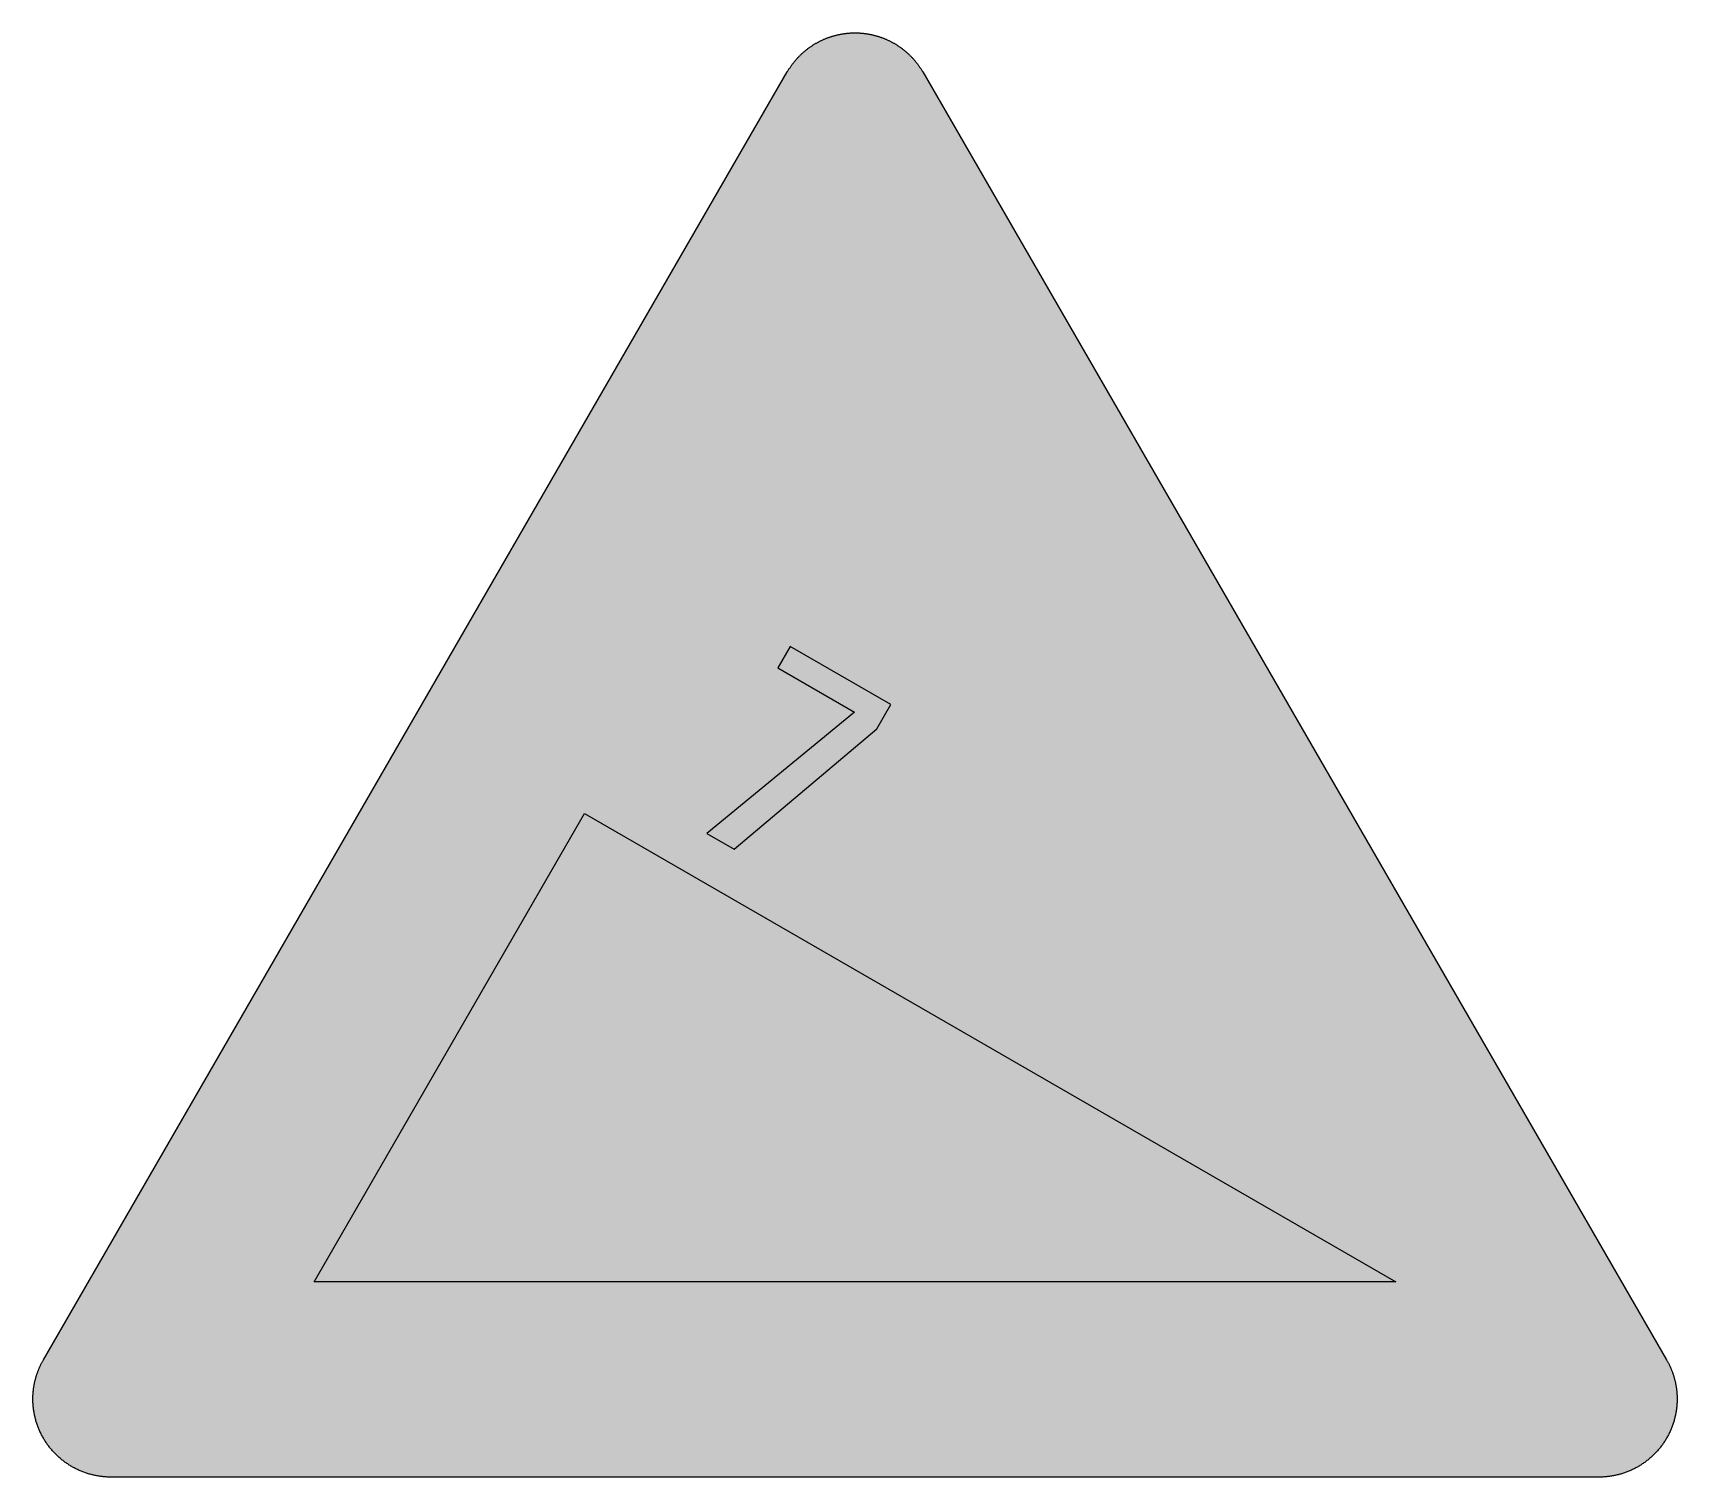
# Model space of a CAD drawing. Header units: millimetres. Extents: x 0 to 297, y 0 to 261.
import ezdxf

# ---------------------------------------------------------------- set-up
doc = ezdxf.new("R2010")
doc.units = ezdxf.units.MM

msp = doc.modelspace()

# ---------------------------------------------------------------- hatches: boundary and pattern name
for color, points in [(254, [(14.1633, 0.0526), (13.9878, 0.0533), (13.8125, 0.0559), (13.6373, 0.061), (13.462, 0.0686), (13.2893, 0.0787), (13.114, 0.0914), (12.9413, 0.1041), (12.7686, 0.1194), (12.5959, 0.1397), (12.4231, 0.16), (12.2504, 0.1803), (12.0777, 0.2057), (11.9075, 0.2337), (11.7373, 0.2616), (11.5672, 0.2921), (11.397, 0.3251), (11.2268, 0.3607), (11.0592, 0.3962), (10.8915, 0.4369), (10.7239, 0.4775), (10.5562, 0.5207), (10.3886, 0.5664), (10.2235, 0.6121), (10.0584, 0.6604), (9.8933, 0.7137), (9.7307, 0.7645), (9.5682, 0.8204), (9.4056, 0.8788), (9.2431, 0.9373), (9.083, 0.9982), (8.923, 1.0617), (8.763, 1.1252), (8.6055, 1.1938), (8.4455, 1.2624), (8.2906, 1.331), (8.1331, 1.4046), (7.9781, 1.4783), (7.8232, 1.5545), (7.6708, 1.6332), (7.5184, 1.7145), (7.366, 1.7958), (7.2161, 1.8796), (7.0663, 1.966), (6.919, 2.0549), (6.7716, 2.1438), (6.6243, 2.2352), (6.4795, 2.3266), (6.3348, 2.4232), (6.19, 2.5197), (6.0477, 2.6187), (5.908, 2.7178), (5.7683, 2.8219), (5.6286, 2.9261), (5.4915, 3.0302), (5.3543, 3.1394), (5.2197, 3.2487), (5.0851, 3.3579), (4.953, 3.4722), (4.8209, 3.5865), (4.6914, 3.7033), (4.5644, 3.8202), (4.4348, 3.9395), (4.3104, 4.0615), (4.1859, 4.1859), (4.0615, 4.3104), (3.9395, 4.4374), (3.8202, 4.5644), (3.7033, 4.6914), (3.5865, 4.8235), (3.4722, 4.953), (3.3579, 5.0876), (3.2487, 5.2197), (3.1369, 5.3543), (3.0302, 5.4915), (2.9235, 5.6286), (2.8194, 5.7683), (2.7178, 5.908), (2.6187, 6.0503), (2.5197, 6.19), (2.4232, 6.3348), (2.3266, 6.4795), (2.2352, 6.6243), (2.1438, 6.7716), (2.0523, 6.919), (1.966, 7.0663), (1.8796, 7.2161), (1.7958, 7.366), (1.7145, 7.5184), (1.6332, 7.6708), (1.5545, 7.8232), (1.4783, 7.9781), (1.4046, 8.1331), (1.331, 8.2906), (1.2598, 8.4455), (1.1913, 8.6055), (1.1252, 8.763), (1.0592, 8.923), (0.9982, 9.083), (0.9373, 9.2431), (0.8763, 9.4056), (0.8204, 9.5682), (0.7645, 9.7307), (0.7112, 9.8933), (0.6604, 10.0584), (0.6121, 10.2235), (0.5639, 10.3911), (0.5207, 10.5562), (0.4775, 10.7239), (0.4343, 10.8915), (0.3962, 11.0592), (0.3607, 11.2268), (0.3251, 11.397), (0.2921, 11.5672), (0.2616, 11.7373), (0.2311, 11.9075), (0.2057, 12.0802), (0.1803, 12.2504), (0.1575, 12.4231), (0.1372, 12.5959), (0.1194, 12.7686), (0.1041, 12.9413), (0.0889, 13.114), (0.0787, 13.2893), (0.0686, 13.462), (0.061, 13.6373), (0.0559, 13.8125), (0.0508, 13.9878), (0.0508, 14.163), (0.0508, 14.2773), (0.0533, 14.3942), (0.0559, 14.511), (0.0584, 14.6253), (0.0635, 14.7422), (0.0686, 14.859), (0.0737, 14.9733), (0.0813, 15.0901), (0.0889, 15.2044), (0.0991, 15.3187), (0.1092, 15.4356), (0.1194, 15.5499), (0.1321, 15.6642), (0.1448, 15.7785), (0.1575, 15.8953), (0.1727, 16.0096), (0.188, 16.1239), (0.2032, 16.2382), (0.221, 16.35), (0.2413, 16.4643), (0.2591, 16.5786), (0.2794, 16.6929), (0.2997, 16.8046), (0.3226, 16.9189), (0.3454, 17.0307), (0.3708, 17.145), (0.3937, 17.2568), (0.4191, 17.3685), (0.447, 17.4803), (0.475, 17.592), (0.5029, 17.7038), (0.5334, 17.8156), (0.5613, 17.9273), (0.5944, 18.0365), (0.6248, 18.1483), (0.6579, 18.2575), (0.6934, 18.3693), (0.7264, 18.4785), (0.762, 18.5877), (0.8001, 18.6969), (0.8382, 18.8062), (0.8763, 18.9128), (0.9144, 19.0221), (0.955, 19.1313), (0.9957, 19.238), (1.0389, 19.3446), (1.0795, 19.4539), (1.1252, 19.5605), (1.1684, 19.6647), (1.2141, 19.7714), (1.2598, 19.878), (1.3081, 19.9822), (1.3564, 20.0889), (1.4046, 20.193), (1.4554, 20.2971), (1.5062, 20.4013), (1.557, 20.5054), (1.6104, 20.607), (1.6637, 20.7112), (1.717, 20.8128), (1.7729, 20.9144), (1.8263, 21.016), (1.8847, 21.1176), (1.9406, 21.2192), (136.2523, 253.8501), (136.3091, 253.9492), (136.3675, 254.0483), (136.4285, 254.1473), (136.4894, 254.2464), (136.5504, 254.3454), (136.6139, 254.442), (136.6774, 254.5385), (136.7409, 254.635), (136.8044, 254.7315), (136.8704, 254.8255), (136.9365, 254.922), (137.0025, 255.016), (137.0711, 255.11), (137.1397, 255.2014), (137.2083, 255.2954), (137.2794, 255.3868), (137.3505, 255.4783), (137.4216, 255.5672), (137.4927, 255.6586), (137.5664, 255.7475), (137.6401, 255.8364), (137.7137, 255.9253), (137.7874, 256.0117), (137.8636, 256.098), (137.9398, 256.1844), (138.016, 256.2708), (138.0947, 256.3546), (138.1735, 256.4409), (138.2522, 256.5222), (138.3309, 256.606), (138.4122, 256.6899), (138.4935, 256.7711), (138.5748, 256.8524), (138.6586, 256.9312), (138.7399, 257.0124), (138.8237, 257.0912), (138.9075, 257.1699), (138.9939, 257.2461), (139.0802, 257.3249), (139.1641, 257.4011), (139.253, 257.4747), (139.3393, 257.5509), (139.4282, 257.6246), (139.5171, 257.6982), (139.606, 257.7719), (139.6949, 257.843), (139.7864, 257.9141), (139.8778, 257.9853), (139.9692, 258.0564), (140.0607, 258.125), (140.1547, 258.1935), (140.2486, 258.2596), (140.3426, 258.3282), (140.4366, 258.3942), (140.5331, 258.4602), (140.6296, 258.5237), (140.7262, 258.5872), (140.8227, 258.6507), (140.9192, 258.7142), (141.0183, 258.7752), (141.1173, 258.8362), (141.2164, 258.8946), (141.3154, 258.9555), (141.4145, 259.014), (141.5161, 259.0698), (141.6177, 259.1283), (141.7193, 259.1841), (141.8209, 259.2375), (141.9225, 259.2934), (142.0266, 259.3467), (142.1308, 259.3975), (142.2324, 259.4508), (142.3365, 259.5016), (142.4407, 259.5499), (142.5473, 259.6007), (142.6515, 259.6464), (142.7556, 259.6947), (142.8623, 259.7404), (142.969, 259.7861), (143.0757, 259.8318), (143.1823, 259.875), (143.289, 259.9182), (143.3957, 259.9588), (143.5049, 259.9995), (143.6116, 260.0401), (143.7208, 260.0808), (143.83, 260.1189), (143.9393, 260.1544), (144.0485, 260.1925), (144.1577, 260.2281), (144.2669, 260.2636), (144.3761, 260.2967), (144.4879, 260.3297), (144.5971, 260.3627), (144.7089, 260.3932), (144.8206, 260.4237), (144.9299, 260.4516), (145.0416, 260.4821), (145.1534, 260.5075), (145.2651, 260.5354), (145.3794, 260.5608), (145.4912, 260.5862), (145.603, 260.6091), (145.7173, 260.6319), (145.829, 260.6548), (145.9433, 260.6751), (146.0551, 260.6954), (146.1694, 260.7158), (146.2837, 260.7335), (146.398, 260.7513), (146.5123, 260.7666), (146.6266, 260.7818), (146.7409, 260.797), (146.8552, 260.8123), (146.9695, 260.825), (147.0838, 260.8351), (147.2006, 260.8478), (147.3149, 260.858), (147.4292, 260.8656), (147.5461, 260.8732), (147.6604, 260.8809), (147.7772, 260.8859), (147.8915, 260.8936), (148.0083, 260.8961), (148.1226, 260.9012), (148.2395, 260.9037), (148.3563, 260.9037), (148.4706, 260.9037), (148.5875, 260.9037), (148.7043, 260.9037), (148.8186, 260.9012), (148.9354, 260.8961), (149.0523, 260.8936), (149.1666, 260.8859), (149.2834, 260.8809), (149.3977, 260.8732), (149.512, 260.8656), (149.6289, 260.858), (149.7432, 260.8478), (149.8575, 260.8351), (149.9743, 260.825), (150.0886, 260.8123), (150.2029, 260.797), (150.3172, 260.7818), (150.4315, 260.7666), (150.5458, 260.7513), (150.6601, 260.7335), (150.7744, 260.7158), (150.8862, 260.6954), (151.0005, 260.6751), (151.1148, 260.6548), (151.2265, 260.6319), (151.3408, 260.6091), (151.4526, 260.5862), (151.5643, 260.5608), (151.6761, 260.5354), (151.7879, 260.5075), (151.8996, 260.4821), (152.0114, 260.4516), (152.1231, 260.4237), (152.2349, 260.3932), (152.3467, 260.3627), (152.4559, 260.3297), (152.5676, 260.2967), (152.6769, 260.2636), (152.7861, 260.2281), (152.8953, 260.1925), (153.0045, 260.1544), (153.1137, 260.1189), (153.223, 260.0808), (153.3296, 260.0401), (153.4389, 259.9995), (153.5455, 259.9588), (153.6548, 259.9182), (153.7614, 259.875), (153.8681, 259.8318), (153.9748, 259.7861), (154.0789, 259.7404), (154.1856, 259.6947), (154.2923, 259.6464), (154.3964, 259.6007), (154.5006, 259.5499), (154.6047, 259.5016), (154.7089, 259.4508), (154.813, 259.3975), (154.9171, 259.3467), (155.0187, 259.2934), (155.1203, 259.2375), (155.2245, 259.1841), (155.3261, 259.1283), (155.4251, 259.0698), (155.5267, 259.014), (155.6283, 258.9555), (155.7274, 258.8946), (155.8265, 258.8362), (155.9255, 258.7752), (156.022, 258.7142), (156.1211, 258.6507), (156.2176, 258.5872), (156.3141, 258.5237), (156.4107, 258.4602), (156.5046, 258.3942), (156.6012, 258.3282), (156.6951, 258.2596), (156.7866, 258.1935), (156.8806, 258.125), (156.972, 258.0564), (157.066, 257.9853), (157.1574, 257.9141), (157.2463, 257.843), (157.3378, 257.7719), (157.4267, 257.6982), (157.5156, 257.6246), (157.6019, 257.5509), (157.6908, 257.4747), (157.7772, 257.4011), (157.8635, 257.3249), (157.9499, 257.2461), (158.0337, 257.1699), (158.1201, 257.0912), (158.2039, 257.0124), (158.2852, 256.9312), (158.369, 256.8524), (158.4503, 256.7711), (158.5316, 256.6899), (158.6103, 256.606), (158.6916, 256.5222), (158.7703, 256.4409), (158.8491, 256.3546), (158.9253, 256.2708), (159.004, 256.1844), (159.0802, 256.098), (159.1539, 256.0117), (159.2301, 255.9253), (159.3037, 255.8364), (159.3774, 255.7475), (159.451, 255.6586), (159.5222, 255.5672), (159.5933, 255.4783), (159.6644, 255.3868), (159.7355, 255.2954), (159.8041, 255.2014), (159.8727, 255.11), (159.9387, 255.016), (160.0073, 254.922), (160.0733, 254.8255), (160.1368, 254.7315), (160.2029, 254.635), (160.2664, 254.5385), (160.3299, 254.442), (160.3908, 254.3454), (160.4543, 254.2464), (160.5153, 254.1473), (160.5737, 254.0483), (160.6347, 253.9492), (160.6906, 253.8476), (295.0023, 21.2192), (295.0591, 21.1176), (295.115, 21.016), (295.1709, 20.9144), (295.2267, 20.8128), (295.2801, 20.7112), (295.3334, 20.607), (295.3868, 20.5054), (295.4376, 20.4013), (295.4884, 20.2971), (295.5392, 20.193), (295.5874, 20.0889), (295.6357, 19.9822), (295.6814, 19.878), (295.7297, 19.7714), (295.7754, 19.6647), (295.8186, 19.5605), (295.8617, 19.4539), (295.9049, 19.3446), (295.9481, 19.238), (295.9887, 19.1313), (296.0294, 19.0221), (296.0675, 18.9128), (296.1056, 18.8062), (296.1437, 18.6969), (296.1792, 18.5877), (296.2148, 18.4785), (296.2504, 18.3693), (296.2834, 18.2575), (296.3164, 18.1483), (296.3494, 18.0365), (296.3799, 17.9273), (296.4104, 17.8156), (296.4409, 17.7038), (296.4688, 17.592), (296.4967, 17.4803), (296.5221, 17.3685), (296.5475, 17.2568), (296.5729, 17.145), (296.5958, 17.0307), (296.6212, 16.9189), (296.6415, 16.8046), (296.6644, 16.6929), (296.6822, 16.5786), (296.7025, 16.4643), (296.7203, 16.35), (296.738, 16.2382), (296.7558, 16.1239), (296.7711, 16.0096), (296.7838, 15.8953), (296.799, 15.7785), (296.8117, 15.6642), (296.8244, 15.5499), (296.8346, 15.4356), (296.8447, 15.3187), (296.8523, 15.2044), (296.86, 15.0901), (296.8676, 14.9733), (296.8752, 14.859), (296.8803, 14.7422), (296.8828, 14.6253), (296.8879, 14.511), (296.8904, 14.3942), (296.8904, 14.2773), (296.8904, 14.163), (296.8904, 13.9878), (296.8879, 13.8125), (296.8828, 13.6373), (296.8752, 13.462), (296.865, 13.2893), (296.8523, 13.114), (296.8396, 12.9413), (296.8219, 12.7686), (296.8041, 12.5959), (296.7838, 12.4231), (296.7609, 12.2504), (296.738, 12.0802), (296.7101, 11.9075), (296.6822, 11.7373), (296.6517, 11.5672), (296.6187, 11.397), (296.5831, 11.2268), (296.545, 11.0592), (296.5069, 10.8915), (296.4663, 10.7239), (296.4231, 10.5562), (296.3774, 10.3911), (296.3316, 10.2235), (296.2808, 10.0584), (296.23, 9.8933), (296.1767, 9.7307), (296.1234, 9.5682), (296.0649, 9.4056), (296.0065, 9.2431), (295.9456, 9.083), (295.8821, 8.923), (295.8186, 8.763), (295.75, 8.6055), (295.6814, 8.4455), (295.6103, 8.2906), (295.5392, 8.1331), (295.463, 7.9781), (295.3868, 7.8232), (295.3106, 7.6708), (295.2293, 7.5184), (295.148, 7.366), (295.0642, 7.2161), (294.9778, 7.0663), (294.8889, 6.919), (294.8, 6.7716), (294.7086, 6.6243), (294.6146, 6.4795), (294.5206, 6.3348), (294.4241, 6.19), (294.325, 6.0503), (294.226, 5.908), (294.1218, 5.7683), (294.0177, 5.6286), (293.9136, 5.4915), (293.8043, 5.3543), (293.6951, 5.2197), (293.5859, 5.0876), (293.4716, 4.953), (293.3573, 4.8235), (293.2405, 4.6914), (293.1236, 4.5644), (293.0042, 4.4374), (292.8823, 4.3104), (292.7579, 4.1859), (292.6334, 4.0615), (292.5089, 3.9395), (292.3794, 3.8202), (292.2524, 3.7033), (292.1203, 3.5865), (291.9908, 3.4722), (291.8562, 3.3579), (291.7241, 3.2487), (291.5895, 3.1394), (291.4523, 3.0302), (291.3151, 2.9261), (291.1754, 2.8219), (291.0357, 2.7178), (290.8935, 2.6187), (290.7513, 2.5197), (290.609, 2.4232), (290.4642, 2.3266), (290.3195, 2.2352), (290.1721, 2.1438), (290.0248, 2.0549), (289.8775, 1.966), (289.7276, 1.8796), (289.5778, 1.7958), (289.4254, 1.7145), (289.273, 1.6332), (289.118, 1.5545), (288.9656, 1.4783), (288.8107, 1.4046), (288.6532, 1.331), (288.4957, 1.2624), (288.3383, 1.1938), (288.1808, 1.1252), (288.0208, 1.0617), (287.8607, 0.9982), (287.7007, 0.9373), (287.5382, 0.8788), (287.3756, 0.8204), (287.213, 0.7645), (287.0479, 0.7137), (286.8854, 0.6604), (286.7203, 0.6121), (286.5526, 0.5664), (286.3875, 0.5207), (286.2199, 0.4775), (286.0523, 0.4369), (285.8846, 0.3962), (285.7144, 0.3607), (285.5468, 0.3251), (285.3766, 0.2921), (285.2064, 0.2616), (285.0363, 0.2337), (284.8635, 0.2057), (284.6934, 0.1803), (284.5206, 0.16), (284.3479, 0.1397), (284.1752, 0.1194), (284.0025, 0.1041), (283.8272, 0.0914), (283.6545, 0.0787), (283.4792, 0.0686), (283.3065, 0.061), (283.1313, 0.0559), (282.956, 0.0533), (282.7807, 0.0508)]), (59, [(152.4194, 135.194), (154.9605, 139.5928), (136.7677, 150.096), (134.5187, 146.2017), (148.3568, 138.2106), (121.7235, 116.3147), (126.6264, 113.4844)]), (59, [(50.8261, 35.3304), (99.6488, 119.8965), (246.1204, 35.3304)])]:
    msp.add_hatch(color=color).paths.add_polyline_path(points)
h = msp.add_hatch(color=22)
h.paths.add_polyline_path([(14.1633, 5.3442), (13.9344, 5.3467), (13.7084, 5.3543), (13.4849, 5.3696), (13.2613, 5.3873), (13.0378, 5.4127), (12.8194, 5.4458), (12.6009, 5.4813), (12.385, 5.522), (12.1717, 5.5677), (11.9583, 5.621), (11.7475, 5.6769), (11.5392, 5.7404), (11.3335, 5.8064), (11.1303, 5.8776), (10.9296, 5.9538), (10.729, 6.035), (10.5334, 6.1214), (10.3378, 6.2128), (10.1473, 6.3068), (9.9593, 6.4084), (9.7714, 6.5126), (9.5885, 6.6192), (9.4082, 6.7335), (9.2304, 6.8504), (9.0576, 6.9698), (8.8849, 7.0942), (8.7173, 7.2238), (8.5522, 7.3584), (8.3896, 7.493), (8.2321, 7.6352), (8.0772, 7.7775), (7.9273, 7.9273), (7.7775, 8.0772), (7.6352, 8.2321), (7.493, 8.3922), (7.3558, 8.5522), (7.2238, 8.7173), (7.0942, 8.8849), (6.9698, 9.0576), (6.8504, 9.2329), (6.7335, 9.4082), (6.6192, 9.5885), (6.5126, 9.7739), (6.4084, 9.9593), (6.3068, 10.1473), (6.2128, 10.3403), (6.1214, 10.5334), (6.035, 10.729), (5.9538, 10.9296), (5.8776, 11.1303), (5.8064, 11.3335), (5.7404, 11.5392), (5.6769, 11.7475), (5.621, 11.9583), (5.5677, 12.1717), (5.522, 12.385), (5.4813, 12.6009), (5.4432, 12.8194), (5.4127, 13.0404), (5.3873, 13.2613), (5.3696, 13.4849), (5.3543, 13.7084), (5.3467, 13.9344), (5.3416, 14.163), (5.3442, 14.2342), (5.3442, 14.3078), (5.3442, 14.3789), (5.3467, 14.4526), (5.3492, 14.5237), (5.3543, 14.5974), (5.3569, 14.6685), (5.3619, 14.7422), (5.367, 14.8133), (5.3721, 14.8869), (5.3797, 14.9581), (5.3848, 15.0292), (5.3924, 15.1003), (5.4, 15.174), (5.4102, 15.2451), (5.4178, 15.3162), (5.428, 15.3873), (5.4381, 15.4584), (5.4483, 15.5296), (5.461, 15.6007), (5.4737, 15.6718), (5.4864, 15.7429), (5.4991, 15.814), (5.5118, 15.8852), (5.527, 15.9563), (5.5423, 16.0249), (5.5575, 16.096), (5.5728, 16.1671), (5.5905, 16.2357), (5.6083, 16.3068), (5.6261, 16.3754), (5.6439, 16.444), (5.6617, 16.5151), (5.682, 16.5837), (5.7023, 16.6522), (5.7226, 16.7208), (5.7429, 16.7919), (5.7658, 16.8605), (5.7887, 16.9266), (5.8115, 16.9951), (5.8344, 17.0637), (5.8572, 17.1323), (5.8826, 17.2009), (5.908, 17.2669), (5.9334, 17.3355), (5.9588, 17.4015), (5.9868, 17.4676), (6.0147, 17.5362), (6.0427, 17.6022), (6.0706, 17.6682), (6.0985, 17.7343), (6.129, 17.8003), (6.1595, 17.8664), (6.19, 17.9299), (6.2205, 17.9959), (6.2509, 18.0619), (6.284, 18.1254), (6.317, 18.1915), (6.35, 18.255), (6.383, 18.3185), (6.4186, 18.382), (6.4541, 18.4455), (6.4897, 18.509), (6.5253, 18.5725), (140.8356, 251.2042), (140.909, 251.3305), (140.9852, 251.4549), (141.064, 251.5794), (141.1453, 251.7013), (141.2265, 251.8232), (141.3129, 251.9426), (141.3967, 252.0594), (141.4856, 252.1763), (141.5745, 252.2906), (141.666, 252.4023), (141.7599, 252.5141), (141.8539, 252.6233), (141.9504, 252.73), (142.0495, 252.8367), (142.1486, 252.9408), (142.2502, 253.0424), (142.3518, 253.144), (142.4559, 253.2431), (142.5626, 253.3396), (142.6693, 253.4336), (142.7785, 253.5276), (142.8877, 253.619), (142.9995, 253.7104), (143.1112, 253.7968), (143.2255, 253.8832), (143.3424, 253.967), (143.4592, 254.0483), (143.576, 254.1295), (143.6954, 254.2083), (143.8173, 254.2845), (143.9393, 254.3581), (144.0612, 254.4318), (144.1856, 254.5004), (144.3126, 254.569), (144.4371, 254.635), (144.5666, 254.701), (144.6936, 254.762), (144.8232, 254.823), (144.9553, 254.8814), (145.0848, 254.9373), (145.2194, 254.9906), (145.3515, 255.0414), (145.4861, 255.0922), (145.6207, 255.1405), (145.7579, 255.1836), (145.8951, 255.2268), (146.0322, 255.2675), (146.1694, 255.3081), (146.3091, 255.3437), (146.4488, 255.3792), (146.591, 255.4097), (146.7307, 255.4402), (146.873, 255.4681), (147.0152, 255.491), (147.16, 255.5138), (147.3022, 255.5342), (147.447, 255.5519), (147.5918, 255.5697), (147.7391, 255.5824), (147.8839, 255.5926), (148.0312, 255.6027), (148.176, 255.6078), (148.3233, 255.6104), (148.4706, 255.6129), (148.6179, 255.6104), (148.7653, 255.6078), (148.9126, 255.6027), (149.0599, 255.5926), (149.2047, 255.5824), (149.3495, 255.5697), (149.4942, 255.5519), (149.639, 255.5342), (149.7838, 255.5138), (149.926, 255.491), (150.0683, 255.4681), (150.2105, 255.4402), (150.3528, 255.4097), (150.4925, 255.3792), (150.6347, 255.3437), (150.7719, 255.3081), (150.9116, 255.2675), (151.0487, 255.2268), (151.1859, 255.1836), (151.323, 255.1405), (151.4577, 255.0922), (151.5923, 255.0414), (151.7244, 254.9906), (151.8564, 254.9373), (151.9885, 254.8814), (152.1206, 254.823), (152.2501, 254.762), (152.3771, 254.701), (152.5041, 254.635), (152.6311, 254.569), (152.7581, 254.5004), (152.8801, 254.4318), (153.0045, 254.3581), (153.1264, 254.2845), (153.2458, 254.2083), (153.3652, 254.1295), (153.4846, 254.0483), (153.6014, 253.967), (153.7157, 253.8832), (153.83, 253.7968), (153.9443, 253.7104), (154.0561, 253.619), (154.1653, 253.5276), (154.2745, 253.4336), (154.3812, 253.3396), (154.4879, 253.2431), (154.592, 253.144), (154.6936, 253.0424), (154.7952, 252.9408), (154.8943, 252.8367), (154.9933, 252.73), (155.0899, 252.6233), (155.1838, 252.5141), (155.2778, 252.4023), (155.3693, 252.2906), (155.4582, 252.1763), (155.5471, 252.0594), (155.6334, 251.9426), (155.7172, 251.8232), (155.7985, 251.7013), (155.8798, 251.5794), (155.9585, 251.4549), (156.0347, 251.3305), (156.1109, 251.2035), (290.4201, 18.5734), (290.4541, 18.509), (290.4896, 18.4455), (290.5252, 18.382), (290.5608, 18.3185), (290.5938, 18.255), (290.6268, 18.1915), (290.6598, 18.1254), (290.6903, 18.0619), (290.7233, 17.9959), (290.7538, 17.9299), (290.7843, 17.8664), (290.8148, 17.8003), (290.8452, 17.7343), (290.8732, 17.6682), (290.9011, 17.6022), (290.9291, 17.5362), (290.957, 17.4676), (290.9824, 17.4015), (291.0103, 17.3355), (291.0357, 17.2669), (291.0611, 17.2009), (291.084, 17.1323), (291.1094, 17.0637), (291.1323, 16.9951), (291.1551, 16.9266), (291.178, 16.8605), (291.1983, 16.7919), (291.2212, 16.7208), (291.2415, 16.6522), (291.2618, 16.5837), (291.2796, 16.5151), (291.2999, 16.444), (291.3177, 16.3754), (291.3355, 16.3068), (291.3532, 16.2357), (291.3685, 16.1671), (291.3863, 16.096), (291.4015, 16.0249), (291.4167, 15.9563), (291.4294, 15.8852), (291.4447, 15.814), (291.4574, 15.7429), (291.4701, 15.6718), (291.4828, 15.6007), (291.4929, 15.5296), (291.5031, 15.4584), (291.5133, 15.3873), (291.5234, 15.3162), (291.5336, 15.2451), (291.5412, 15.174), (291.5488, 15.1003), (291.5564, 15.0292), (291.5641, 14.9581), (291.5691, 14.8869), (291.5768, 14.8133), (291.5818, 14.7422), (291.5844, 14.6685), (291.5895, 14.5974), (291.592, 14.5237), (291.5945, 14.4526), (291.5971, 14.3789), (291.5996, 14.3078), (291.5996, 14.2342), (291.5996, 14.163), (291.5971, 13.9344), (291.5895, 13.7084), (291.5742, 13.4849), (291.5539, 13.2613), (291.5285, 13.0404), (291.498, 12.8194), (291.4625, 12.6009), (291.4218, 12.385), (291.3736, 12.1717), (291.3228, 11.9583), (291.2643, 11.7475), (291.2034, 11.5392), (291.1373, 11.3335), (291.0637, 11.1303), (290.9875, 10.9296), (290.9062, 10.729), (290.8198, 10.5334), (290.7309, 10.3403), (290.6344, 10.1473), (290.5354, 9.9593), (290.4312, 9.7739), (290.322, 9.5885), (290.2102, 9.4082), (290.0934, 9.2329), (289.974, 9.0576), (289.847, 8.8849), (289.72, 8.7173), (289.5854, 8.5522), (289.4482, 8.3922), (289.3085, 8.2321), (289.1638, 8.0772), (289.0164, 7.9273), (288.8666, 7.7775), (288.7116, 7.6352), (288.5516, 7.493), (288.3916, 7.3584), (288.2265, 7.2238), (288.0563, 7.0942), (287.8861, 6.9698), (287.7109, 6.8504), (287.5331, 6.7335), (287.3527, 6.6192), (287.1699, 6.5126), (286.9844, 6.4084), (286.7965, 6.3068), (286.6034, 6.2128), (286.4104, 6.1214), (286.2148, 6.035), (286.0142, 5.9538), (285.8135, 5.8776), (285.6103, 5.8064), (285.4046, 5.7404), (285.1963, 5.6769), (284.9855, 5.621), (284.7721, 5.5677), (284.5587, 5.522), (284.3428, 5.4813), (284.1244, 5.4458), (283.9034, 5.4127), (283.6824, 5.3873), (283.4589, 5.3696), (283.2354, 5.3543), (283.0093, 5.3467), (282.7807, 5.3442)])
h.paths.add_polyline_path([(44.716, 31.8026), (148.4725, 211.5167), (252.2305, 31.8026)], flags=16)
h = msp.add_hatch(color=59)
h.paths.add_polyline_path([(188.9125, 120.2958), (184.3306, 122.9417), (144.8209, 102.9808), (149.4028, 100.335)])
edge = h.paths.add_edge_path(flags=16)
edge.add_line((160.2412, 127.2565), (160.3045, 127.3632))
edge.add_line((160.3045, 127.3632), (160.368, 127.4724))
edge.add_line((160.368, 127.4724), (160.434, 127.5791))
edge.add_line((160.434, 127.5791), (160.5001, 127.6858))
edge.add_line((160.5001, 127.6858), (160.5661, 127.7925))
edge.add_line((160.5661, 127.7925), (160.6321, 127.8966))
edge.add_line((160.6321, 127.8966), (160.7007, 128.0008))
edge.add_line((160.7007, 128.0008), (160.7718, 128.1024))
edge.add_line((160.7718, 128.1024), (160.8404, 128.204))
edge.add_line((160.8404, 128.204), (160.9115, 128.303))
edge.add_line((160.9115, 128.303), (160.9827, 128.4021))
edge.add_line((160.9827, 128.4021), (161.0563, 128.4986))
edge.add_line((161.0563, 128.4986), (161.13, 128.5951))
edge.add_line((161.13, 128.5951), (161.2036, 128.6891))
edge.add_line((161.2036, 128.6891), (161.2798, 128.7805))
edge.add_line((161.2798, 128.7805), (161.356, 128.8694))
edge.add_line((161.356, 128.8694), (161.4348, 128.9583))
edge.add_line((161.4348, 128.9583), (161.511, 129.0447))
edge.add_line((161.511, 129.0447), (161.5923, 129.1285))
edge.add_line((161.5923, 129.1285), (161.671, 129.2123))
edge.add_line((161.671, 129.2123), (161.7523, 129.2936))
edge.add_line((161.7523, 129.2936), (161.8361, 129.3698))
edge.add_line((161.8361, 129.3698), (161.9174, 129.446))
edge.add_line((161.9174, 129.446), (162.0012, 129.5197))
edge.add_line((162.0012, 129.5197), (162.0876, 129.5933))
edge.add_line((162.0876, 129.5933), (162.1739, 129.6619))
edge.add_line((162.1739, 129.6619), (162.2603, 129.728))
edge.add_line((162.2603, 129.728), (162.3492, 129.7915))
edge.add_line((162.3492, 129.7915), (162.4381, 129.8524))
edge.add_line((162.4381, 129.8524), (162.5295, 129.9108))
edge.add_line((162.5295, 129.9108), (162.621, 129.9667))
edge.add_line((162.621, 129.9667), (162.7149, 130.0201))
edge.add_line((162.7149, 130.0201), (162.8089, 130.0683))
edge.add_line((162.8089, 130.0683), (162.9029, 130.1166))
edge.add_line((162.9029, 130.1166), (162.9994, 130.1598))
edge.add_line((162.9994, 130.1598), (163.0959, 130.2004))
edge.add_line((163.0959, 130.2004), (163.195, 130.2385))
edge.add_line((163.195, 130.2385), (163.2941, 130.2715))
edge.add_line((163.2941, 130.2715), (163.3957, 130.302))
edge.add_line((163.3957, 130.302), (163.4973, 130.3299))
edge.add_line((163.4973, 130.3299), (163.6014, 130.3528))
edge.add_line((163.6014, 130.3528), (163.7055, 130.3731))
edge.add_line((163.7055, 130.3731), (163.8122, 130.3909))
edge.add_line((163.8122, 130.3909), (163.9189, 130.4036))
edge.add_line((163.9189, 130.4036), (164.0281, 130.4138))
edge.add_line((164.0281, 130.4138), (164.1373, 130.4188))
edge.add_line((164.1373, 130.4188), (164.2491, 130.4188))
edge.add_line((164.2491, 130.4188), (164.3609, 130.4163))
edge.add_line((164.3609, 130.4163), (164.4752, 130.4112))
edge.add_line((164.4752, 130.4112), (164.5895, 130.4011))
edge.add_line((164.5895, 130.4011), (164.7063, 130.3858))
edge.add_line((164.7063, 130.3858), (164.8231, 130.3655))
edge.add_line((164.8231, 130.3655), (164.9425, 130.3426))
edge.add_line((164.9425, 130.3426), (165.0619, 130.3147))
edge.add_line((165.0619, 130.3147), (165.1838, 130.2817))
edge.add_line((165.1838, 130.2817), (165.3057, 130.2461))
edge.add_line((165.3057, 130.2461), (165.4302, 130.2055))
edge.add_line((165.4302, 130.2055), (165.5572, 130.1572))
edge.add_line((165.5572, 130.1572), (165.6842, 130.1064))
edge.add_line((165.6842, 130.1064), (165.8137, 130.0531))
edge.add_line((165.8137, 130.0531), (165.9433, 129.9921))
edge.add_line((165.9433, 129.9921), (166.0754, 129.9261))
edge.add_line((166.0754, 129.9261), (166.2074, 129.855))
edge.add_line((166.2074, 129.855), (166.3421, 129.7788))
edge.add_line((166.3421, 129.7788), (166.4767, 129.7))
edge.add_line((166.4767, 129.7), (166.6037, 129.6213))
edge.add_line((166.6037, 129.6213), (166.7256, 129.54))
edge.add_line((166.7256, 129.54), (166.8424, 129.4587))
edge.add_line((166.8424, 129.4587), (166.9542, 129.3749))
edge.add_line((166.9542, 129.3749), (167.0609, 129.2885))
edge.add_line((167.0609, 129.2885), (167.165, 129.2047))
edge.add_line((167.165, 129.2047), (167.2615, 129.1158))
edge.add_line((167.2615, 129.1158), (167.3555, 129.0295))
edge.add_line((167.3555, 129.0295), (167.4419, 128.9406))
edge.add_line((167.4419, 128.9406), (167.5257, 128.8491))
edge.add_line((167.5257, 128.8491), (167.6044, 128.7602))
edge.add_line((167.6044, 128.7602), (167.6806, 128.6688))
edge.add_line((167.6806, 128.6688), (167.7492, 128.5748))
edge.add_line((167.7492, 128.5748), (167.8153, 128.4808))
edge.add_line((167.8153, 128.4808), (167.8788, 128.3868))
edge.add_line((167.8788, 128.3868), (167.9346, 128.2903))
edge.add_line((167.9346, 128.2903), (167.988, 128.1938))
edge.add_line((167.988, 128.1938), (168.0388, 128.0973))
edge.add_line((168.0388, 128.0973), (168.082, 128.0008))
edge.add_line((168.082, 128.0008), (168.1251, 127.9017))
edge.add_line((168.1251, 127.9017), (168.1607, 127.8026))
edge.add_line((168.1607, 127.8026), (168.1963, 127.701))
edge.add_line((168.1963, 127.701), (168.2242, 127.5994))
edge.add_line((168.2242, 127.5994), (168.2521, 127.4978))
edge.add_line((168.2521, 127.4978), (168.275, 127.3962))
edge.add_line((168.275, 127.3962), (168.2928, 127.2946))
edge.add_line((168.2928, 127.2946), (168.3106, 127.1905))
edge.add_line((168.3106, 127.1905), (168.3207, 127.0864))
edge.add_line((168.3207, 127.0864), (168.3309, 126.9822))
edge.add_line((168.3309, 126.9822), (168.336, 126.8755))
edge.add_line((168.336, 126.8755), (168.3385, 126.7714))
edge.add_line((168.3385, 126.7714), (168.3385, 126.6647))
edge.add_line((168.3385, 126.6647), (168.336, 126.558))
edge.add_line((168.336, 126.558), (168.3283, 126.4514))
edge.add_line((168.3283, 126.4514), (168.3207, 126.3447))
edge.add_line((168.3207, 126.3447), (168.308, 126.2355))
edge.add_line((168.308, 126.2355), (168.2928, 126.1262))
edge.add_line((168.2928, 126.1262), (168.275, 126.0196))
edge.add_line((168.275, 126.0196), (168.2547, 125.9103))
edge.add_line((168.2547, 125.9103), (168.2318, 125.8011))
edge.add_line((168.2318, 125.8011), (168.2064, 125.6919))
edge.add_line((168.2064, 125.6919), (168.181, 125.5801))
edge.add_line((168.181, 125.5801), (168.1505, 125.4709))
edge.add_line((168.1505, 125.4709), (168.1175, 125.3617))
edge.add_line((168.1175, 125.3617), (168.082, 125.2499))
edge.add_line((168.082, 125.2499), (168.0464, 125.1407))
edge.add_line((168.0464, 125.1407), (168.0083, 125.029))
edge.add_line((168.0083, 125.029), (167.9677, 124.9197))
edge.add_line((167.9677, 124.9197), (167.9245, 124.808))
edge.add_line((167.9245, 124.808), (167.8788, 124.6962))
edge.add_line((167.8788, 124.6962), (167.833, 124.587))
edge.add_line((167.833, 124.587), (167.7848, 124.4752))
edge.add_line((167.7848, 124.4752), (167.734, 124.3635))
edge.add_line((167.734, 124.3635), (167.6832, 124.2517))
edge.add_line((167.6832, 124.2517), (167.6298, 124.1425))
edge.add_line((167.6298, 124.1425), (167.5765, 124.0307))
edge.add_line((167.5765, 124.0307), (167.5206, 123.919))
edge.add_line((167.5206, 123.919), (167.4647, 123.8098))
edge.add_line((167.4647, 123.8098), (167.4063, 123.698))
edge.add_line((167.4063, 123.698), (167.3454, 123.5888))
edge.add_line((167.3454, 123.5888), (167.2844, 123.4796))
edge.add_line((167.2844, 123.4796), (167.2234, 123.3678))
edge.add_line((167.2234, 123.3678), (167.1599, 123.2586))
edge.add_line((167.1599, 123.2586), (167.0964, 123.1494))
edge.add_line((167.0964, 123.1494), (167.0329, 123.0401))
edge.add_line((167.0329, 123.0401), (166.9669, 122.9335))
edge.add_line((166.9669, 122.9335), (166.9009, 122.8268))
edge.add_line((166.9009, 122.8268), (166.8348, 122.7201))
edge.add_line((166.8348, 122.7201), (166.7688, 122.616))
edge.add_line((166.7688, 122.616), (166.7002, 122.5118))
edge.add_line((166.7002, 122.5118), (166.6316, 122.4102))
edge.add_line((166.6316, 122.4102), (166.5605, 122.3086))
edge.add_line((166.5605, 122.3086), (166.4919, 122.2096))
edge.add_line((166.4919, 122.2096), (166.4208, 122.1105))
edge.add_line((166.4208, 122.1105), (166.3471, 122.0114))
edge.add_line((166.3471, 122.0114), (166.276, 121.9175))
edge.add_line((166.276, 121.9175), (166.2024, 121.8235))
edge.add_line((166.2024, 121.8235), (166.1262, 121.7295))
edge.add_line((166.1262, 121.7295), (166.05, 121.6406))
edge.add_line((166.05, 121.6406), (165.9738, 121.5517))
edge.add_line((165.9738, 121.5517), (165.8976, 121.4628))
edge.add_line((165.8976, 121.4628), (165.8188, 121.379))
edge.add_line((165.8188, 121.379), (165.7401, 121.2952))
edge.add_line((165.7401, 121.2952), (165.6588, 121.2139))
edge.add_line((165.6588, 121.2139), (165.5775, 121.1351))
edge.add_line((165.5775, 121.1351), (165.4962, 121.0589))
edge.add_line((165.4962, 121.0589), (165.4124, 120.9853))
edge.add_line((165.4124, 120.9853), (165.3286, 120.9116))
edge.add_line((165.3286, 120.9116), (165.2422, 120.843))
edge.add_line((165.2422, 120.843), (165.1559, 120.777))
edge.add_line((165.1559, 120.777), (165.0695, 120.711))
edge.add_line((165.0695, 120.711), (164.9806, 120.65))
edge.add_line((164.9806, 120.65), (164.8917, 120.5916))
edge.add_line((164.8917, 120.5916), (164.8003, 120.5357))
edge.add_line((164.8003, 120.5357), (164.7088, 120.4824))
edge.add_line((164.7088, 120.4824), (164.6149, 120.4316))
edge.add_line((164.6149, 120.4316), (164.5209, 120.3833))
edge.add_line((164.5209, 120.3833), (164.4269, 120.3376))
edge.add_line((164.4269, 120.3376), (164.3304, 120.2969))
edge.add_line((164.3304, 120.2969), (164.2339, 120.2588))
edge.add_line((164.2339, 120.2588), (164.1348, 120.2258))
edge.add_line((164.1348, 120.2258), (164.0332, 120.1928))
edge.add_line((164.0332, 120.1928), (163.9341, 120.1649))
edge.add_line((163.9341, 120.1649), (163.83, 120.142))
edge.add_line((163.83, 120.142), (163.7259, 120.1191))
edge.add_line((163.7259, 120.1191), (163.6217, 120.1014))
edge.add_line((163.6217, 120.1014), (163.515, 120.0887))
edge.add_line((163.515, 120.0887), (163.4084, 120.0785))
edge.add_line((163.4084, 120.0785), (163.2991, 120.0734))
edge.add_line((163.2991, 120.0734), (163.1899, 120.0709))
edge.add_line((163.1899, 120.0709), (163.0782, 120.0734))
edge.add_line((163.0782, 120.0734), (162.9664, 120.0785))
edge.add_line((162.9664, 120.0785), (162.8521, 120.0887))
edge.add_line((162.8521, 120.0887), (162.7353, 120.1039))
edge.add_line((162.7353, 120.1039), (162.6184, 120.1217))
edge.add_line((162.6184, 120.1217), (162.5016, 120.1445))
edge.add_line((162.5016, 120.1445), (162.3822, 120.1725))
edge.add_line((162.3822, 120.1725), (162.2603, 120.2055))
edge.add_line((162.2603, 120.2055), (162.1384, 120.2411))
edge.add_line((162.1384, 120.2411), (162.0139, 120.2817))
edge.add_line((162.0139, 120.2817), (161.8869, 120.33))
edge.add_line((161.8869, 120.33), (161.7624, 120.3782))
edge.add_line((161.7624, 120.3782), (161.6329, 120.4341))
edge.add_line((161.6329, 120.4341), (161.5034, 120.4951))
edge.add_line((161.5034, 120.4951), (161.3713, 120.5611))
edge.add_line((161.3713, 120.5611), (161.2392, 120.6322))
edge.add_line((161.2392, 120.6322), (161.1046, 120.7059))
edge.add_line((161.1046, 120.7059), (160.97, 120.7846))
edge.add_line((160.97, 120.7846), (160.843, 120.8659))
edge.add_line((160.843, 120.8659), (160.721, 120.9472))
edge.add_line((160.721, 120.9472), (160.6042, 121.0285))
edge.add_line((160.6042, 121.0285), (160.4899, 121.1123))
edge.add_line((160.4899, 121.1123), (160.3832, 121.1986))
edge.add_line((160.3832, 121.1986), (160.2816, 121.285))
edge.add_line((160.2816, 121.285), (160.1826, 121.3714))
edge.add_line((160.1826, 121.3714), (160.0886, 121.4603))
edge.add_line((160.0886, 121.4603), (159.9997, 121.5492))
edge.add_line((159.9997, 121.5492), (159.9159, 121.6381))
edge.add_line((159.9159, 121.6381), (159.8371, 121.7295))
edge.add_line((159.8371, 121.7295), (159.7609, 121.8209))
edge.add_line((159.7609, 121.8209), (159.6898, 121.9149))
edge.add_line((159.6898, 121.9149), (159.6238, 122.0089))
edge.add_line((159.6238, 122.0089), (159.5603, 122.1054))
edge.add_line((159.5603, 122.1054), (159.5018, 122.1994))
edge.add_line((159.5018, 122.1994), (159.4485, 122.2985))
edge.add_line((159.4485, 122.2985), (159.3977, 122.395))
edge.add_line((159.3977, 122.395), (159.352, 122.494))
edge.add_line((159.352, 122.494), (159.3113, 122.5931))
edge.add_line((159.3113, 122.5931), (159.2707, 122.6922))
edge.add_line((159.2707, 122.6922), (159.2377, 122.7938))
edge.add_line((159.2377, 122.7938), (159.2072, 122.8954))
edge.add_line((159.2072, 122.8954), (159.1793, 122.997))
edge.add_line((159.1793, 122.997), (159.1539, 123.1011))
edge.add_line((159.1539, 123.1011), (159.1335, 123.2027))
edge.add_line((159.1335, 123.2027), (159.1183, 123.3068))
edge.add_line((159.1183, 123.3068), (159.1031, 123.4135))
edge.add_line((159.1031, 123.4135), (159.0929, 123.5177))
edge.add_line((159.0929, 123.5177), (159.0878, 123.6243))
edge.add_line((159.0878, 123.6243), (159.0827, 123.731))
edge.add_line((159.0827, 123.731), (159.0827, 123.8377))
edge.add_line((159.0827, 123.8377), (159.0853, 123.9444))
edge.add_line((159.0853, 123.9444), (159.0904, 124.0511))
edge.add_line((159.0904, 124.0511), (159.098, 124.1603))
edge.add_line((159.098, 124.1603), (159.1107, 124.267))
edge.add_line((159.1107, 124.267), (159.1234, 124.3762))
edge.add_line((159.1234, 124.3762), (159.1386, 124.4854))
edge.add_line((159.1386, 124.4854), (159.1589, 124.5946))
edge.add_line((159.1589, 124.5946), (159.1818, 124.7064))
edge.add_line((159.1818, 124.7064), (159.2047, 124.8156))
edge.add_line((159.2047, 124.8156), (159.2326, 124.9248))
edge.add_line((159.2326, 124.9248), (159.2605, 125.0366))
edge.add_line((159.2605, 125.0366), (159.291, 125.1483))
edge.add_line((159.291, 125.1483), (159.3266, 125.2576))
edge.add_line((159.3266, 125.2576), (159.3621, 125.3693))
edge.add_line((159.3621, 125.3693), (159.4002, 125.4811))
edge.add_line((159.4002, 125.4811), (159.4409, 125.5928))
edge.add_line((159.4409, 125.5928), (159.4815, 125.7021))
edge.add_line((159.4815, 125.7021), (159.5247, 125.8138))
edge.add_line((159.5247, 125.8138), (159.5704, 125.9256))
edge.add_line((159.5704, 125.9256), (159.6187, 126.0373))
edge.add_line((159.6187, 126.0373), (159.6669, 126.1491))
edge.add_line((159.6669, 126.1491), (159.7177, 126.2609))
edge.add_line((159.7177, 126.2609), (159.7711, 126.3701))
edge.add_line((159.7711, 126.3701), (159.8244, 126.4818))
edge.add_line((159.8244, 126.4818), (159.8803, 126.5936))
edge.add_line((159.8803, 126.5936), (159.9362, 126.7054))
edge.add_line((159.9362, 126.7054), (159.9946, 126.8146))
edge.add_line((159.9946, 126.8146), (160.0556, 126.9263))
edge.add_line((160.0556, 126.9263), (160.1165, 127.0356))
edge.add_line((160.1165, 127.0356), (160.1775, 127.1448))
edge.add_line((160.1775, 127.1448), (160.241, 127.254))
edge = h.paths.add_edge_path(flags=16)
edge.add_line((171.239, 120.9065), (171.3662, 121.1301))
edge.add_line((171.3662, 121.1301), (171.4881, 121.3561))
edge.add_line((171.4881, 121.3561), (171.6024, 121.5796))
edge.add_line((171.6024, 121.5796), (171.7142, 121.8032))
edge.add_line((171.7142, 121.8032), (171.8183, 122.0241))
edge.add_line((171.8183, 122.0241), (171.9174, 122.2477))
edge.add_line((171.9174, 122.2477), (172.0113, 122.4686))
edge.add_line((172.0113, 122.4686), (172.1002, 122.6871))
edge.add_line((172.1002, 122.6871), (172.1815, 122.9081))
edge.add_line((172.1815, 122.9081), (172.2603, 123.1265))
edge.add_line((172.2603, 123.1265), (172.3314, 123.3449))
edge.add_line((172.3314, 123.3449), (172.3949, 123.5608))
edge.add_line((172.3949, 123.5608), (172.4558, 123.7767))
edge.add_line((172.4558, 123.7767), (172.5117, 123.9926))
edge.add_line((172.5117, 123.9926), (172.56, 124.206))
edge.add_line((172.56, 124.206), (172.6032, 124.4194))
edge.add_line((172.6032, 124.4194), (172.6413, 124.6302))
edge.add_line((172.6413, 124.6302), (172.6717, 124.841))
edge.add_line((172.6717, 124.841), (172.6997, 125.0518))
edge.add_line((172.6997, 125.0518), (172.72, 125.2601))
edge.add_line((172.72, 125.2601), (172.7352, 125.4658))
edge.add_line((172.7352, 125.4658), (172.7454, 125.6741))
edge.add_line((172.7454, 125.6741), (172.7479, 125.8773))
edge.add_line((172.7479, 125.8773), (172.7479, 126.0805))
edge.add_line((172.7479, 126.0805), (172.7403, 126.2837))
edge.add_line((172.7403, 126.2837), (172.7276, 126.4844))
edge.add_line((172.7276, 126.4844), (172.7098, 126.685))
edge.add_line((172.7098, 126.685), (172.687, 126.8832))
edge.add_line((172.687, 126.8832), (172.6565, 127.0813))
edge.add_line((172.6565, 127.0813), (172.6235, 127.2769))
edge.add_line((172.6235, 127.2769), (172.5828, 127.4699))
edge.add_line((172.5828, 127.4699), (172.5371, 127.6629))
edge.add_line((172.5371, 127.6629), (172.4838, 127.856))
edge.add_line((172.4838, 127.856), (172.4279, 128.0439))
edge.add_line((172.4279, 128.0439), (172.3644, 128.2344))
edge.add_line((172.3644, 128.2344), (172.2958, 128.4199))
edge.add_line((172.2958, 128.4199), (172.2222, 128.6053))
edge.add_line((172.2222, 128.6053), (172.1434, 128.7882))
edge.add_line((172.1434, 128.7882), (172.0596, 128.971))
edge.add_line((172.0596, 128.971), (171.9682, 129.1514))
edge.add_line((171.9682, 129.1514), (171.8716, 129.3292))
edge.add_line((171.8716, 129.3292), (171.77, 129.507))
edge.add_line((171.77, 129.507), (171.6634, 129.6797))
edge.add_line((171.6634, 129.6797), (171.5516, 129.855))
edge.add_line((171.5516, 129.855), (171.4322, 130.0251))
edge.add_line((171.4322, 130.0251), (171.3103, 130.1953))
edge.add_line((171.3103, 130.1953), (171.1808, 130.363))
edge.add_line((171.1808, 130.363), (171.0461, 130.5281))
edge.add_line((171.0461, 130.5281), (170.9064, 130.6906))
edge.add_line((170.9064, 130.6906), (170.7591, 130.8532))
edge.add_line((170.7591, 130.8532), (170.6093, 131.0132))
edge.add_line((170.6093, 131.0132), (170.4518, 131.1707))
edge.add_line((170.4518, 131.1707), (170.2892, 131.3256))
edge.add_line((170.2892, 131.3256), (170.1216, 131.4806))
edge.add_line((170.1216, 131.4806), (169.9489, 131.633))
edge.add_line((169.9489, 131.633), (169.7711, 131.7803))
edge.add_line((169.7711, 131.7803), (169.5856, 131.9276))
edge.add_line((169.5856, 131.9276), (169.3951, 132.0749))
edge.add_line((169.3951, 132.0749), (169.1996, 132.2172))
edge.add_line((169.1996, 132.2172), (168.9989, 132.3569))
edge.add_line((168.9989, 132.3569), (168.7932, 132.4966))
edge.add_line((168.7932, 132.4966), (168.5823, 132.6312))
edge.add_line((168.5823, 132.6312), (168.3639, 132.7658))
edge.add_line((168.3639, 132.7658), (168.1404, 132.8979))
edge.add_line((168.1404, 132.8979), (167.9169, 133.0249))
edge.add_line((167.9169, 133.0249), (167.6908, 133.1443))
edge.add_line((167.6908, 133.1443), (167.4673, 133.2611))
edge.add_line((167.4673, 133.2611), (167.2438, 133.3703))
edge.add_line((167.2438, 133.3703), (167.0228, 133.4745))
edge.add_line((167.0228, 133.4745), (166.7993, 133.571))
edge.add_line((166.7993, 133.571), (166.5783, 133.665))
edge.add_line((166.5783, 133.665), (166.3598, 133.7513))
edge.add_line((166.3598, 133.7513), (166.1389, 133.8301))
edge.add_line((166.1389, 133.8301), (165.9204, 133.9063))
edge.add_line((165.9204, 133.9063), (165.7045, 133.9748))
edge.add_line((165.7045, 133.9748), (165.4861, 134.0383))
edge.add_line((165.4861, 134.0383), (165.2702, 134.0942))
edge.add_line((165.2702, 134.0942), (165.0568, 134.145))
edge.add_line((165.0568, 134.145), (164.8435, 134.1907))
edge.add_line((164.8435, 134.1907), (164.6301, 134.2314))
edge.add_line((164.6301, 134.2314), (164.4193, 134.2669))
edge.add_line((164.4193, 134.2669), (164.2085, 134.2949))
edge.add_line((164.2085, 134.2949), (163.9976, 134.3177))
edge.add_line((163.9976, 134.3177), (163.7894, 134.3355))
edge.add_line((163.7894, 134.3355), (163.5836, 134.3457))
edge.add_line((163.5836, 134.3457), (163.3779, 134.3508))
edge.add_line((163.3779, 134.3508), (163.1721, 134.3508))
edge.add_line((163.1721, 134.3508), (162.9689, 134.3457))
edge.add_line((162.9689, 134.3457), (162.7657, 134.3355))
edge.add_line((162.7657, 134.3355), (162.5651, 134.3177))
edge.add_line((162.5651, 134.3177), (162.367, 134.2949))
edge.add_line((162.367, 134.2949), (162.1688, 134.2669))
edge.add_line((162.1688, 134.2669), (161.9707, 134.2339))
edge.add_line((161.9707, 134.2339), (161.7751, 134.1933))
edge.add_line((161.7751, 134.1933), (161.5821, 134.1501))
edge.add_line((161.5821, 134.1501), (161.3891, 134.0993))
edge.add_line((161.3891, 134.0993), (161.1986, 134.0434))
edge.add_line((161.1986, 134.0434), (161.0081, 133.9825))
edge.add_line((161.0081, 133.9825), (160.8201, 133.9139))
edge.add_line((160.8201, 133.9139), (160.6347, 133.8428))
edge.add_line((160.6347, 133.8428), (160.4493, 133.764))
edge.add_line((160.4493, 133.764), (160.2664, 133.6802))
edge.add_line((160.2664, 133.6802), (160.0835, 133.5913))
edge.add_line((160.0835, 133.5913), (159.9057, 133.4973))
edge.add_line((159.9057, 133.4973), (159.7254, 133.3957))
edge.add_line((159.7254, 133.3957), (159.5501, 133.2916))
edge.add_line((159.5501, 133.2916), (159.3748, 133.1798))
edge.add_line((159.3748, 133.1798), (159.2021, 133.063))
edge.add_line((159.2021, 133.063), (159.0319, 132.9411))
edge.add_line((159.0319, 132.9411), (158.8618, 132.8141))
edge.add_line((158.8618, 132.8141), (158.6941, 132.682))
edge.add_line((158.6941, 132.682), (158.529, 132.5423))
edge.add_line((158.529, 132.5423), (158.3665, 132.4))
edge.add_line((158.3665, 132.4), (158.2039, 132.2502))
edge.add_line((158.2039, 132.2502), (158.0439, 132.0978))
edge.add_line((158.0439, 132.0978), (157.8864, 131.9378))
edge.add_line((157.8864, 131.9378), (157.7315, 131.7727))
edge.add_line((157.7315, 131.7727), (157.5791, 131.6025))
edge.add_line((157.5791, 131.6025), (157.4267, 131.4272))
edge.add_line((157.4267, 131.4272), (157.2768, 131.2469))
edge.add_line((157.2768, 131.2469), (157.1295, 131.0589))
edge.add_line((157.1295, 131.0589), (156.9847, 130.8684))
edge.add_line((156.9847, 130.8684), (156.8425, 130.6703))
edge.add_line((156.8425, 130.6703), (156.7028, 130.4696))
edge.add_line((156.7028, 130.4696), (156.5631, 130.2614))
edge.add_line((156.5631, 130.2614), (156.4284, 130.0505))
edge.add_line((156.4284, 130.0505), (156.2938, 129.8321))
edge.add_line((156.2938, 129.8321), (156.1617, 129.6086))
edge.add_line((156.1617, 129.6086), (156.0347, 129.3825))
edge.add_line((156.0347, 129.3825), (155.9128, 129.159))
edge.add_line((155.9128, 129.159), (155.796, 128.9355))
edge.add_line((155.796, 128.9355), (155.6868, 128.712))
edge.add_line((155.6868, 128.712), (155.5826, 128.4884))
edge.add_line((155.5826, 128.4884), (155.4836, 128.2675))
edge.add_line((155.4836, 128.2675), (155.3896, 128.0465))
edge.add_line((155.3896, 128.0465), (155.3032, 127.8255))
edge.add_line((155.3032, 127.8255), (155.2194, 127.6045))
edge.add_line((155.2194, 127.6045), (155.1432, 127.3861))
edge.add_line((155.1432, 127.3861), (155.0721, 127.1676))
edge.add_line((155.0721, 127.1676), (155.0086, 126.9517))
edge.add_line((155.0086, 126.9517), (154.9476, 126.7358))
edge.add_line((154.9476, 126.7358), (154.8943, 126.5199))
edge.add_line((154.8943, 126.5199), (154.846, 126.304))
edge.add_line((154.846, 126.304), (154.8054, 126.0907))
edge.add_line((154.8054, 126.0907), (154.7673, 125.8799))
edge.add_line((154.7673, 125.8799), (154.7368, 125.669))
edge.add_line((154.7368, 125.669), (154.7114, 125.4582))
edge.add_line((154.7114, 125.4582), (154.6911, 125.2499))
edge.add_line((154.6911, 125.2499), (154.6758, 125.0417))
edge.add_line((154.6758, 125.0417), (154.6682, 124.8334))
edge.add_line((154.6682, 124.8334), (154.6631, 124.6276))
edge.add_line((154.6631, 124.6276), (154.6657, 124.4244))
edge.add_line((154.6657, 124.4244), (154.6758, 124.2212))
edge.add_line((154.6758, 124.2212), (154.6885, 124.018))
edge.add_line((154.6885, 124.018), (154.7063, 123.8199))
edge.add_line((154.7063, 123.8199), (154.7317, 123.6193))
edge.add_line((154.7317, 123.6193), (154.7622, 123.4211))
edge.add_line((154.7622, 123.4211), (154.7978, 123.2256))
edge.add_line((154.7978, 123.2256), (154.8409, 123.03))
edge.add_line((154.8409, 123.03), (154.8867, 122.8369))
edge.add_line((154.8867, 122.8369), (154.94, 122.6439))
edge.add_line((154.94, 122.6439), (154.9984, 122.4559))
edge.add_line((154.9984, 122.4559), (155.0619, 122.2654))
edge.add_line((155.0619, 122.2654), (155.1305, 122.0775))
edge.add_line((155.1305, 122.0775), (155.2042, 121.8921))
edge.add_line((155.2042, 121.8921), (155.2854, 121.7092))
edge.add_line((155.2854, 121.7092), (155.3718, 121.5263))
edge.add_line((155.3718, 121.5263), (155.4632, 121.346))
edge.add_line((155.4632, 121.346), (155.5598, 121.1656))
edge.add_line((155.5598, 121.1656), (155.6614, 120.9904))
edge.add_line((155.6614, 120.9904), (155.7706, 120.8126))
edge.add_line((155.7706, 120.8126), (155.8823, 120.6398))
edge.add_line((155.8823, 120.6398), (156.0017, 120.4671))
edge.add_line((156.0017, 120.4671), (156.1262, 120.2995))
edge.add_line((156.1262, 120.2995), (156.2557, 120.1293))
edge.add_line((156.2557, 120.1293), (156.3929, 119.9642))
edge.add_line((156.3929, 119.9642), (156.5326, 119.7991))
edge.add_line((156.5326, 119.7991), (156.6799, 119.6365))
edge.add_line((156.6799, 119.6365), (156.8323, 119.4765))
edge.add_line((156.8323, 119.4765), (156.9898, 119.319))
edge.add_line((156.9898, 119.319), (157.1523, 119.1641))
edge.add_line((157.1523, 119.1641), (157.32, 119.0092))
edge.add_line((157.32, 119.0092), (157.4952, 118.8568))
edge.add_line((157.4952, 118.8568), (157.673, 118.7069))
edge.add_line((157.673, 118.7069), (157.8585, 118.5596))
edge.add_line((157.8585, 118.5596), (158.049, 118.4148))
edge.add_line((158.049, 118.4148), (158.2445, 118.2726))
edge.add_line((158.2445, 118.2726), (158.4452, 118.1303))
edge.add_line((158.4452, 118.1303), (158.6509, 117.9932))
edge.add_line((158.6509, 117.9932), (158.8643, 117.856))
edge.add_line((158.8643, 117.856), (159.0802, 117.7214))
edge.add_line((159.0802, 117.7214), (159.3037, 117.5918))
edge.add_line((159.3037, 117.5918), (159.5298, 117.4648))
edge.add_line((159.5298, 117.4648), (159.7533, 117.3429))
edge.add_line((159.7533, 117.3429), (159.9768, 117.2261))
edge.add_line((159.9768, 117.2261), (160.2003, 117.1169))
edge.add_line((160.2003, 117.1169), (160.4239, 117.0127))
edge.add_line((160.4239, 117.0127), (160.6448, 116.9162))
edge.add_line((160.6448, 116.9162), (160.8658, 116.8248))
edge.add_line((160.8658, 116.8248), (161.0843, 116.7384))
edge.add_line((161.0843, 116.7384), (161.3027, 116.6571))
edge.add_line((161.3027, 116.6571), (161.5211, 116.5835))
edge.add_line((161.5211, 116.5835), (161.737, 116.5149))
edge.add_line((161.737, 116.5149), (161.9555, 116.4539))
edge.add_line((161.9555, 116.4539), (162.1688, 116.3955))
edge.add_line((162.1688, 116.3955), (162.3822, 116.3447))
edge.add_line((162.3822, 116.3447), (162.5956, 116.299))
edge.add_line((162.5956, 116.299), (162.8089, 116.2609))
edge.add_line((162.8089, 116.2609), (163.0197, 116.2253))
edge.add_line((163.0197, 116.2253), (163.228, 116.1974))
edge.add_line((163.228, 116.1974), (163.4363, 116.1771))
edge.add_line((163.4363, 116.1771), (163.6446, 116.1593))
edge.add_line((163.6446, 116.1593), (163.8503, 116.1491))
edge.add_line((163.8503, 116.1491), (164.0561, 116.144))
edge.add_line((164.0561, 116.144), (164.2593, 116.144))
edge.add_line((164.2593, 116.144), (164.4625, 116.1491))
edge.add_line((164.4625, 116.1491), (164.6631, 116.1618))
edge.add_line((164.6631, 116.1618), (164.8638, 116.1796))
edge.add_line((164.8638, 116.1796), (165.0619, 116.2025))
edge.add_line((165.0619, 116.2025), (165.26, 116.2304))
edge.add_line((165.26, 116.2304), (165.4556, 116.266))
edge.add_line((165.4556, 116.266), (165.6486, 116.3041))
edge.add_line((165.6486, 116.3041), (165.8417, 116.3498))
edge.add_line((165.8417, 116.3498), (166.0347, 116.4006))
edge.add_line((166.0347, 116.4006), (166.2227, 116.459))
edge.add_line((166.2227, 116.459), (166.4132, 116.52))
edge.add_line((166.4132, 116.52), (166.5986, 116.5885))
edge.add_line((166.5986, 116.5885), (166.784, 116.6622))
edge.add_line((166.784, 116.6622), (166.9694, 116.7409))
edge.add_line((166.9694, 116.7409), (167.1498, 116.8248))
edge.add_line((167.1498, 116.8248), (167.3301, 116.9137))
edge.add_line((167.3301, 116.9137), (167.5105, 117.0102))
edge.add_line((167.5105, 117.0102), (167.6883, 117.1092))
edge.add_line((167.6883, 117.1092), (167.8635, 117.2159))
edge.add_line((167.8635, 117.2159), (168.0362, 117.3277))
edge.add_line((168.0362, 117.3277), (168.209, 117.4445))
edge.add_line((168.209, 117.4445), (168.3791, 117.5664))
edge.add_line((168.3791, 117.5664), (168.5468, 117.696))
edge.add_line((168.5468, 117.696), (168.7144, 117.8281))
edge.add_line((168.7144, 117.8281), (168.877, 117.9678))
edge.add_line((168.877, 117.9678), (169.0395, 118.11))
edge.add_line((169.0395, 118.11), (169.2021, 118.2599))
edge.add_line((169.2021, 118.2599), (169.3596, 118.4148))
edge.add_line((169.3596, 118.4148), (169.5171, 118.5748))
edge.add_line((169.5171, 118.5748), (169.672, 118.7399))
edge.add_line((169.672, 118.7399), (169.8244, 118.9101))
edge.add_line((169.8244, 118.9101), (169.9768, 119.0854))
edge.add_line((169.9768, 119.0854), (170.1241, 119.2682))
edge.add_line((170.1241, 119.2682), (170.2714, 119.4537))
edge.add_line((170.2714, 119.4537), (170.4162, 119.6442))
edge.add_line((170.4162, 119.6442), (170.5585, 119.8423))
edge.add_line((170.5585, 119.8423), (170.6982, 120.0455))
edge.add_line((170.6982, 120.0455), (170.8379, 120.2512))
edge.add_line((170.8379, 120.2512), (170.9725, 120.4646))
edge.add_line((170.9725, 120.4646), (171.1071, 120.683))
edge.add_line((171.1071, 120.683), (171.2366, 120.904))
edge = h.paths.add_edge_path(flags=16)
edge.add_line((166.5718, 100.0153), (166.6342, 100.1243))
edge.add_line((166.6342, 100.1243), (166.6977, 100.2309))
edge.add_line((166.6977, 100.2309), (166.7637, 100.3402))
edge.add_line((166.7637, 100.3402), (166.8297, 100.4468))
edge.add_line((166.8297, 100.4468), (166.8958, 100.551))
edge.add_line((166.8958, 100.551), (166.9644, 100.6551))
edge.add_line((166.9644, 100.6551), (167.0329, 100.7593))
edge.add_line((167.0329, 100.7593), (167.1015, 100.8609))
edge.add_line((167.1015, 100.8609), (167.1726, 100.9625))
edge.add_line((167.1726, 100.9625), (167.2438, 101.0615))
edge.add_line((167.2438, 101.0615), (167.3149, 101.1606))
edge.add_line((167.3149, 101.1606), (167.386, 101.2571))
edge.add_line((167.386, 101.2571), (167.4597, 101.3536))
edge.add_line((167.4597, 101.3536), (167.5359, 101.4476))
edge.add_line((167.5359, 101.4476), (167.6095, 101.539))
edge.add_line((167.6095, 101.539), (167.6883, 101.6305))
edge.add_line((167.6883, 101.6305), (167.7645, 101.7168))
edge.add_line((167.7645, 101.7168), (167.8432, 101.8032))
edge.add_line((167.8432, 101.8032), (167.9219, 101.8896))
edge.add_line((167.9219, 101.8896), (168.0032, 101.9708))
edge.add_line((168.0032, 101.9708), (168.082, 102.0521))
edge.add_line((168.082, 102.0521), (168.1658, 102.1309))
edge.add_line((168.1658, 102.1309), (168.2496, 102.2071))
edge.add_line((168.2496, 102.2071), (168.3334, 102.2807))
edge.add_line((168.3334, 102.2807), (168.4172, 102.3518))
edge.add_line((168.4172, 102.3518), (168.5036, 102.4204))
edge.add_line((168.5036, 102.4204), (168.5925, 102.4865))
edge.add_line((168.5925, 102.4865), (168.6789, 102.55))
edge.add_line((168.6789, 102.55), (168.7703, 102.6109))
edge.add_line((168.7703, 102.6109), (168.8592, 102.6693))
edge.add_line((168.8592, 102.6693), (168.9532, 102.7252))
edge.add_line((168.9532, 102.7252), (169.0446, 102.7786))
edge.add_line((169.0446, 102.7786), (169.1386, 102.8294))
edge.add_line((169.1386, 102.8294), (169.2326, 102.8751))
edge.add_line((169.2326, 102.8751), (169.3291, 102.9183))
edge.add_line((169.3291, 102.9183), (169.4282, 102.9589))
edge.add_line((169.4282, 102.9589), (169.5247, 102.997))
edge.add_line((169.5247, 102.997), (169.6263, 103.0326))
edge.add_line((169.6263, 103.0326), (169.7253, 103.063))
edge.add_line((169.7253, 103.063), (169.8295, 103.091))
edge.add_line((169.8295, 103.091), (169.9311, 103.1138))
edge.add_line((169.9311, 103.1138), (170.0378, 103.1342))
edge.add_line((170.0378, 103.1342), (170.1419, 103.1519))
edge.add_line((170.1419, 103.1519), (170.2486, 103.1646))
edge.add_line((170.2486, 103.1646), (170.3578, 103.1723))
edge.add_line((170.3578, 103.1723), (170.467, 103.1773))
edge.add_line((170.467, 103.1773), (170.5788, 103.1799))
edge.add_line((170.5788, 103.1799), (170.6905, 103.1773))
edge.add_line((170.6905, 103.1773), (170.8048, 103.1697))
edge.add_line((170.8048, 103.1697), (170.9191, 103.1596))
edge.add_line((170.9191, 103.1596), (171.036, 103.1443))
edge.add_line((171.036, 103.1443), (171.1528, 103.1265))
edge.add_line((171.1528, 103.1265), (171.2722, 103.1037))
edge.add_line((171.2722, 103.1037), (171.3916, 103.0757))
edge.add_line((171.3916, 103.0757), (171.5135, 103.0427))
edge.add_line((171.5135, 103.0427), (171.638, 103.0072))
edge.add_line((171.638, 103.0072), (171.7624, 102.964))
edge.add_line((171.7624, 102.964), (171.8869, 102.9183))
edge.add_line((171.8869, 102.9183), (172.0139, 102.8675))
edge.add_line((172.0139, 102.8675), (172.1434, 102.8116))
edge.add_line((172.1434, 102.8116), (172.273, 102.7506))
edge.add_line((172.273, 102.7506), (172.405, 102.6871))
edge.add_line((172.405, 102.6871), (172.5371, 102.616))
edge.add_line((172.5371, 102.616), (172.6717, 102.5398))
edge.add_line((172.6717, 102.5398), (172.8064, 102.4611))
edge.add_line((172.8064, 102.4611), (172.9334, 102.3823))
edge.add_line((172.9334, 102.3823), (173.0553, 102.301))
edge.add_line((173.0553, 102.301), (173.1721, 102.2172))
edge.add_line((173.1721, 102.2172), (173.2839, 102.1334))
edge.add_line((173.2839, 102.1334), (173.3906, 102.0496))
edge.add_line((173.3906, 102.0496), (173.4947, 101.9632))
edge.add_line((173.4947, 101.9632), (173.5912, 101.8769))
edge.add_line((173.5912, 101.8769), (173.6852, 101.7905))
edge.add_line((173.6852, 101.7905), (173.7741, 101.7016))
edge.add_line((173.7741, 101.7016), (173.8554, 101.6102))
edge.add_line((173.8554, 101.6102), (173.9367, 101.5187))
edge.add_line((173.9367, 101.5187), (174.0103, 101.4273))
edge.add_line((174.0103, 101.4273), (174.0814, 101.3358))
edge.add_line((174.0814, 101.3358), (174.1475, 101.2419))
edge.add_line((174.1475, 101.2419), (174.2084, 101.1479))
edge.add_line((174.2084, 101.1479), (174.2643, 101.0514))
edge.add_line((174.2643, 101.0514), (174.3177, 100.9548))
edge.add_line((174.3177, 100.9548), (174.3685, 100.8583))
edge.add_line((174.3685, 100.8583), (174.4142, 100.7593))
edge.add_line((174.4142, 100.7593), (174.4548, 100.6602))
edge.add_line((174.4548, 100.6602), (174.4929, 100.5611))
edge.add_line((174.4929, 100.5611), (174.5259, 100.4621))
edge.add_line((174.5259, 100.4621), (174.5564, 100.3605))
edge.add_line((174.5564, 100.3605), (174.5818, 100.2589))
edge.add_line((174.5818, 100.2589), (174.6047, 100.1573))
edge.add_line((174.6047, 100.1573), (174.625, 100.0531))
edge.add_line((174.625, 100.0531), (174.6402, 99.9515))
edge.add_line((174.6402, 99.9515), (174.6529, 99.8474))
edge.add_line((174.6529, 99.8474), (174.6606, 99.7433))
edge.add_line((174.6606, 99.7433), (174.6682, 99.6366))
edge.add_line((174.6682, 99.6366), (174.6707, 99.5324))
edge.add_line((174.6707, 99.5324), (174.6707, 99.4258))
edge.add_line((174.6707, 99.4258), (174.6656, 99.3191))
edge.add_line((174.6656, 99.3191), (174.6606, 99.2124))
edge.add_line((174.6606, 99.2124), (174.6504, 99.1032))
edge.add_line((174.6504, 99.1032), (174.6377, 98.9965))
edge.add_line((174.6377, 98.9965), (174.6225, 98.8873))
edge.add_line((174.6225, 98.8873), (174.6047, 98.7781))
edge.add_line((174.6047, 98.7781), (174.5869, 98.6714))
edge.add_line((174.5869, 98.6714), (174.564, 98.5622))
edge.add_line((174.564, 98.5622), (174.5386, 98.4504))
edge.add_line((174.5386, 98.4504), (174.5107, 98.3412))
edge.add_line((174.5107, 98.3412), (174.4802, 98.232))
edge.add_line((174.4802, 98.232), (174.4472, 98.1227))
edge.add_line((174.4472, 98.1227), (174.4142, 98.011))
edge.add_line((174.4142, 98.011), (174.3761, 97.9018))
edge.add_line((174.3761, 97.9018), (174.338, 97.79))
edge.add_line((174.338, 97.79), (174.2973, 97.6782))
edge.add_line((174.2973, 97.6782), (174.2542, 97.569))
edge.add_line((174.2542, 97.569), (174.2084, 97.4573))
edge.add_line((174.2084, 97.4573), (174.1627, 97.3455))
edge.add_line((174.1627, 97.3455), (174.1145, 97.2363))
edge.add_line((174.1145, 97.2363), (174.0662, 97.1245))
edge.add_line((174.0662, 97.1245), (174.0129, 97.0128))
edge.add_line((174.0129, 97.0128), (173.9595, 96.901))
edge.add_line((173.9595, 96.901), (173.9062, 96.7918))
edge.add_line((173.9062, 96.7918), (173.8503, 96.68))
edge.add_line((173.8503, 96.68), (173.7919, 96.5708))
edge.add_line((173.7919, 96.5708), (173.7335, 96.459))
edge.add_line((173.7335, 96.459), (173.675, 96.3498))
edge.add_line((173.675, 96.3498), (173.6141, 96.2381))
edge.add_line((173.6141, 96.2381), (173.5531, 96.1288))
edge.add_line((173.5531, 96.1288), (173.4896, 96.0196))
edge.add_line((173.4896, 96.0196), (173.4261, 95.9104))
edge.add_line((173.4261, 95.9104), (173.3626, 95.8012))
edge.add_line((173.3626, 95.8012), (173.2966, 95.6945))
edge.add_line((173.2966, 95.6945), (173.2305, 95.5878))
edge.add_line((173.2305, 95.5878), (173.1645, 95.4811))
edge.add_line((173.1645, 95.4811), (173.0985, 95.377))
edge.add_line((173.0985, 95.377), (173.0299, 95.2729))
edge.add_line((173.0299, 95.2729), (172.9613, 95.1713))
edge.add_line((172.9613, 95.1713), (172.8902, 95.0697))
edge.add_line((172.8902, 95.0697), (172.8216, 94.9681))
edge.add_line((172.8216, 94.9681), (172.7505, 94.869))
edge.add_line((172.7505, 94.869), (172.6768, 94.7725))
edge.add_line((172.6768, 94.7725), (172.6032, 94.676))
edge.add_line((172.6032, 94.676), (172.5295, 94.582))
edge.add_line((172.5295, 94.582), (172.4558, 94.4905))
edge.add_line((172.4558, 94.4905), (172.3796, 94.3991))
edge.add_line((172.3796, 94.3991), (172.3034, 94.3102))
edge.add_line((172.3034, 94.3102), (172.2272, 94.2238))
edge.add_line((172.2272, 94.2238), (172.1485, 94.14))
edge.add_line((172.1485, 94.14), (172.0698, 94.0562))
edge.add_line((172.0698, 94.0562), (171.9885, 93.9749))
edge.add_line((171.9885, 93.9749), (171.9072, 93.8962))
edge.add_line((171.9072, 93.8962), (171.8259, 93.82))
edge.add_line((171.8259, 93.82), (171.7421, 93.7438))
edge.add_line((171.7421, 93.7438), (171.6583, 93.6727))
edge.add_line((171.6583, 93.6727), (171.5719, 93.6041))
edge.add_line((171.5719, 93.6041), (171.4856, 93.5355))
edge.add_line((171.4856, 93.5355), (171.3992, 93.472))
edge.add_line((171.3992, 93.472), (171.3103, 93.411))
edge.add_line((171.3103, 93.411), (171.2214, 93.3501))
edge.add_line((171.2214, 93.3501), (171.13, 93.2942))
edge.add_line((171.13, 93.2942), (171.0385, 93.2409))
edge.add_line((171.0385, 93.2409), (170.9471, 93.1901))
edge.add_line((170.9471, 93.1901), (170.8531, 93.1443))
edge.add_line((170.8531, 93.1443), (170.7566, 93.0986))
edge.add_line((170.7566, 93.0986), (170.6601, 93.058))
edge.add_line((170.6601, 93.058), (170.5635, 93.0199))
edge.add_line((170.5635, 93.0199), (170.4645, 92.9843))
edge.add_line((170.4645, 92.9843), (170.3654, 92.9538))
edge.add_line((170.3654, 92.9538), (170.2638, 92.9259))
edge.add_line((170.2638, 92.9259), (170.1622, 92.9005))
edge.add_line((170.1622, 92.9005), (170.0581, 92.8802))
edge.add_line((170.0581, 92.8802), (169.9514, 92.8624))
edge.add_line((169.9514, 92.8624), (169.8473, 92.8497))
edge.add_line((169.8473, 92.8497), (169.738, 92.8395))
edge.add_line((169.738, 92.8395), (169.6314, 92.8345))
edge.add_line((169.6314, 92.8345), (169.5196, 92.8319))
edge.add_line((169.5196, 92.8319), (169.4078, 92.8345))
edge.add_line((169.4078, 92.8345), (169.2961, 92.8395))
edge.add_line((169.2961, 92.8395), (169.1818, 92.8497))
edge.add_line((169.1818, 92.8497), (169.0675, 92.8649))
edge.add_line((169.0675, 92.8649), (168.9506, 92.8827))
edge.add_line((168.9506, 92.8827), (168.8313, 92.9056))
edge.add_line((168.8313, 92.9056), (168.7119, 92.9335))
edge.add_line((168.7119, 92.9335), (168.59, 92.9665))
edge.add_line((168.59, 92.9665), (168.468, 93.0021))
edge.add_line((168.468, 93.0021), (168.3436, 93.0427))
edge.add_line((168.3436, 93.0427), (168.2191, 93.0885))
edge.add_line((168.2191, 93.0885), (168.0921, 93.1393))
edge.add_line((168.0921, 93.1393), (167.9626, 93.1951))
edge.add_line((167.9626, 93.1951), (167.833, 93.2561))
edge.add_line((167.833, 93.2561), (167.701, 93.3221))
edge.add_line((167.701, 93.3221), (167.5689, 93.3907))
edge.add_line((167.5689, 93.3907), (167.4343, 93.4669))
edge.add_line((167.4343, 93.4669), (167.3022, 93.5457))
edge.add_line((167.3022, 93.5457), (167.1752, 93.6269))
edge.add_line((167.1752, 93.6269), (167.0507, 93.7082))
edge.add_line((167.0507, 93.7082), (166.9339, 93.7895))
edge.add_line((166.9339, 93.7895), (166.8221, 93.8733))
edge.add_line((166.8221, 93.8733), (166.7129, 93.9571))
edge.add_line((166.7129, 93.9571), (166.6113, 94.0435))
edge.add_line((166.6113, 94.0435), (166.5122, 94.1299))
edge.add_line((166.5122, 94.1299), (166.4208, 94.2188))
edge.add_line((166.4208, 94.2188), (166.3319, 94.3077))
edge.add_line((166.3319, 94.3077), (166.2481, 94.3991))
edge.add_line((166.2481, 94.3991), (166.1668, 94.4905))
edge.add_line((166.1668, 94.4905), (166.0931, 94.582))
edge.add_line((166.0931, 94.582), (166.022, 94.676))
edge.add_line((166.022, 94.676), (165.9534, 94.7699))
edge.add_line((165.9534, 94.7699), (165.8925, 94.8639))
edge.add_line((165.8925, 94.8639), (165.8341, 94.9604))
edge.add_line((165.8341, 94.9604), (165.7807, 95.057))
edge.add_line((165.7807, 95.057), (165.7299, 95.1535))
edge.add_line((165.7299, 95.1535), (165.6842, 95.2525))
edge.add_line((165.6842, 95.2525), (165.641, 95.3516))
edge.add_line((165.641, 95.3516), (165.6029, 95.4532))
edge.add_line((165.6029, 95.4532), (165.5674, 95.5523))
edge.add_line((165.5674, 95.5523), (165.5369, 95.6539))
edge.add_line((165.5369, 95.6539), (165.5089, 95.7555))
edge.add_line((165.5089, 95.7555), (165.4861, 95.8596))
edge.add_line((165.4861, 95.8596), (165.4658, 95.9637))
edge.add_line((165.4658, 95.9637), (165.448, 96.0679))
edge.add_line((165.448, 96.0679), (165.4353, 96.172))
edge.add_line((165.4353, 96.172), (165.4251, 96.2762))
edge.add_line((165.4251, 96.2762), (165.4175, 96.3828))
edge.add_line((165.4175, 96.3828), (165.415, 96.4895))
edge.add_line((165.415, 96.4895), (165.4124, 96.5962))
edge.add_line((165.4124, 96.5962), (165.415, 96.7029))
edge.add_line((165.415, 96.7029), (165.42, 96.8096))
edge.add_line((165.42, 96.8096), (165.4302, 96.9188))
edge.add_line((165.4302, 96.9188), (165.4404, 97.028))
edge.add_line((165.4404, 97.028), (165.4531, 97.1372))
edge.add_line((165.4531, 97.1372), (165.4708, 97.2464))
edge.add_line((165.4708, 97.2464), (165.4886, 97.3557))
edge.add_line((165.4886, 97.3557), (165.5115, 97.4649))
edge.add_line((165.5115, 97.4649), (165.5369, 97.5741))
edge.add_line((165.5369, 97.5741), (165.5623, 97.6859))
edge.add_line((165.5623, 97.6859), (165.5928, 97.7951))
edge.add_line((165.5928, 97.7951), (165.6232, 97.9068))
edge.add_line((165.6232, 97.9068), (165.6563, 98.0161))
edge.add_line((165.6563, 98.0161), (165.6918, 98.1278))
edge.add_line((165.6918, 98.1278), (165.7299, 98.2396))
edge.add_line((165.7299, 98.2396), (165.7706, 98.3513))
edge.add_line((165.7706, 98.3513), (165.8112, 98.4631))
edge.add_line((165.8112, 98.4631), (165.8569, 98.5723))
edge.add_line((165.8569, 98.5723), (165.9026, 98.6841))
edge.add_line((165.9026, 98.6841), (165.9484, 98.7958))
edge.add_line((165.9484, 98.7958), (165.9992, 98.9076))
edge.add_line((165.9992, 98.9076), (166.05, 99.0194))
edge.add_line((166.05, 99.0194), (166.1008, 99.1311))
edge.add_line((166.1008, 99.1311), (166.1566, 99.2403))
edge.add_line((166.1566, 99.2403), (166.2125, 99.3521))
edge.add_line((166.2125, 99.3521), (166.2684, 99.4639))
edge.add_line((166.2684, 99.4639), (166.3268, 99.5731))
edge.add_line((166.3268, 99.5731), (166.3852, 99.6848))
edge.add_line((166.3852, 99.6848), (166.4462, 99.7941))
edge.add_line((166.4462, 99.7941), (166.5072, 99.9033))
edge.add_line((166.5072, 99.9033), (166.5707, 100.015))
edge = h.paths.add_edge_path(flags=16)
edge.add_line((177.57, 93.6653), (177.6959, 93.8886))
edge.add_line((177.6959, 93.8886), (177.8178, 94.1146))
edge.add_line((177.8178, 94.1146), (177.9346, 94.3381))
edge.add_line((177.9346, 94.3381), (178.0438, 94.5617))
edge.add_line((178.0438, 94.5617), (178.1505, 94.7826))
edge.add_line((178.1505, 94.7826), (178.2496, 95.0062))
edge.add_line((178.2496, 95.0062), (178.3436, 95.2271))
edge.add_line((178.3436, 95.2271), (178.4299, 95.4481))
edge.add_line((178.4299, 95.4481), (178.5137, 95.6666))
edge.add_line((178.5137, 95.6666), (178.5899, 95.885))
edge.add_line((178.5899, 95.885), (178.6611, 96.1034))
edge.add_line((178.6611, 96.1034), (178.7271, 96.3193))
edge.add_line((178.7271, 96.3193), (178.7881, 96.5352))
edge.add_line((178.7881, 96.5352), (178.8414, 96.7511))
edge.add_line((178.8414, 96.7511), (178.8897, 96.9645))
edge.add_line((178.8897, 96.9645), (178.9328, 97.1779))
edge.add_line((178.9328, 97.1779), (178.9709, 97.3887))
edge.add_line((178.9709, 97.3887), (179.004, 97.5995))
edge.add_line((179.004, 97.5995), (179.0294, 97.8103))
edge.add_line((179.0294, 97.8103), (179.0497, 98.0186))
edge.add_line((179.0497, 98.0186), (179.0649, 98.2243))
edge.add_line((179.0649, 98.2243), (179.0751, 98.4326))
edge.add_line((179.0751, 98.4326), (179.0802, 98.6358))
edge.add_line((179.0802, 98.6358), (179.0776, 98.8416))
edge.add_line((179.0776, 98.8416), (179.0725, 99.0422))
edge.add_line((179.0725, 99.0422), (179.0598, 99.2454))
edge.add_line((179.0598, 99.2454), (179.0421, 99.4435))
edge.add_line((179.0421, 99.4435), (179.0167, 99.6417))
edge.add_line((179.0167, 99.6417), (178.9887, 99.8398))
edge.add_line((178.9887, 99.8398), (178.9532, 100.0354))
edge.add_line((178.9532, 100.0354), (178.9125, 100.2309))
edge.add_line((178.9125, 100.2309), (178.8668, 100.4214))
edge.add_line((178.8668, 100.4214), (178.816, 100.6145))
edge.add_line((178.816, 100.6145), (178.7576, 100.805))
edge.add_line((178.7576, 100.805), (178.6966, 100.9929))
edge.add_line((178.6966, 100.9929), (178.628, 101.1784))
edge.add_line((178.628, 101.1784), (178.5544, 101.3638))
edge.add_line((178.5544, 101.3638), (178.4731, 101.5467))
edge.add_line((178.4731, 101.5467), (178.3893, 101.7295))
edge.add_line((178.3893, 101.7295), (178.3004, 101.9099))
edge.add_line((178.3004, 101.9099), (178.2039, 102.0877))
edge.add_line((178.2039, 102.0877), (178.1023, 102.2655))
edge.add_line((178.1023, 102.2655), (177.9956, 102.4407))
edge.add_line((177.9956, 102.4407), (177.8813, 102.6135))
edge.add_line((177.8813, 102.6135), (177.7644, 102.7836))
edge.add_line((177.7644, 102.7836), (177.64, 102.9538))
edge.add_line((177.64, 102.9538), (177.5104, 103.1215))
edge.add_line((177.5104, 103.1215), (177.3758, 103.2866))
edge.add_line((177.3758, 103.2866), (177.2361, 103.4517))
edge.add_line((177.2361, 103.4517), (177.0913, 103.6117))
edge.add_line((177.0913, 103.6117), (176.9389, 103.7717))
edge.add_line((176.9389, 103.7717), (176.784, 103.9292))
edge.add_line((176.784, 103.9292), (176.6214, 104.0867))
edge.add_line((176.6214, 104.0867), (176.4538, 104.2391))
edge.add_line((176.4538, 104.2391), (176.2785, 104.3915))
edge.add_line((176.2785, 104.3915), (176.1007, 104.5413))
edge.add_line((176.1007, 104.5413), (175.9153, 104.6886))
edge.add_line((175.9153, 104.6886), (175.7274, 104.8334))
edge.add_line((175.7274, 104.8334), (175.5318, 104.9757))
edge.add_line((175.5318, 104.9757), (175.3311, 105.1154))
edge.add_line((175.3311, 105.1154), (175.1228, 105.2551))
edge.add_line((175.1228, 105.2551), (174.912, 105.3897))
edge.add_line((174.912, 105.3897), (174.6961, 105.5243))
edge.add_line((174.6961, 105.5243), (174.4726, 105.6564))
edge.add_line((174.4726, 105.6564), (174.2465, 105.7834))
edge.add_line((174.2465, 105.7834), (174.023, 105.9053))
edge.add_line((174.023, 105.9053), (173.7995, 106.0196))
edge.add_line((173.7995, 106.0196), (173.576, 106.1288))
edge.add_line((173.576, 106.1288), (173.3525, 106.233))
edge.add_line((173.3525, 106.233), (173.1315, 106.332))
edge.add_line((173.1315, 106.332), (172.9105, 106.4235))
edge.add_line((172.9105, 106.4235), (172.6895, 106.5098))
edge.add_line((172.6895, 106.5098), (172.4711, 106.5911))
edge.add_line((172.4711, 106.5911), (172.2526, 106.6648))
edge.add_line((172.2526, 106.6648), (172.0342, 106.7333))
edge.add_line((172.0342, 106.7333), (171.8183, 106.7968))
edge.add_line((171.8183, 106.7968), (171.6024, 106.8527))
edge.add_line((171.6024, 106.8527), (171.3865, 106.9061))
edge.add_line((171.3865, 106.9061), (171.1731, 106.9518))
edge.add_line((171.1731, 106.9518), (170.9598, 106.9899))
edge.add_line((170.9598, 106.9899), (170.749, 107.0254))
edge.add_line((170.749, 107.0254), (170.5381, 107.0534))
edge.add_line((170.5381, 107.0534), (170.3299, 107.0762))
edge.add_line((170.3299, 107.0762), (170.1216, 107.094))
edge.add_line((170.1216, 107.094), (169.9133, 107.1042))
edge.add_line((169.9133, 107.1042), (169.7076, 107.1118))
edge.add_line((169.7076, 107.1118), (169.5044, 107.1118))
edge.add_line((169.5044, 107.1118), (169.2986, 107.1067))
edge.add_line((169.2986, 107.1067), (169.098, 107.094))
edge.add_line((169.098, 107.094), (168.8973, 107.0788))
edge.add_line((168.8973, 107.0788), (168.6966, 107.0559))
edge.add_line((168.6966, 107.0559), (168.4985, 107.028))
edge.add_line((168.4985, 107.028), (168.3029, 106.9924))
edge.add_line((168.3029, 106.9924), (168.1074, 106.9543))
edge.add_line((168.1074, 106.9543), (167.9118, 106.9086))
edge.add_line((167.9118, 106.9086), (167.7187, 106.8578))
edge.add_line((167.7187, 106.8578), (167.5282, 106.8019))
edge.add_line((167.5282, 106.8019), (167.3403, 106.741))
edge.add_line((167.3403, 106.741), (167.1523, 106.6749))
edge.add_line((167.1523, 106.6749), (166.9644, 106.6013))
edge.add_line((166.9644, 106.6013), (166.7789, 106.5225))
edge.add_line((166.7789, 106.5225), (166.5961, 106.4412))
edge.add_line((166.5961, 106.4412), (166.4157, 106.3498))
edge.add_line((166.4157, 106.3498), (166.2354, 106.2558))
edge.add_line((166.2354, 106.2558), (166.0576, 106.1568))
edge.add_line((166.0576, 106.1568), (165.8798, 106.0501))
edge.add_line((165.8798, 106.0501), (165.7071, 105.9409))
edge.add_line((165.7071, 105.9409), (165.5318, 105.824))
edge.add_line((165.5318, 105.824), (165.3616, 105.7021))
edge.add_line((165.3616, 105.7021), (165.1914, 105.5751))
edge.add_line((165.1914, 105.5751), (165.0263, 105.4405))
edge.add_line((165.0263, 105.4405), (164.8587, 105.3033))
edge.add_line((164.8587, 105.3033), (164.6961, 105.1611))
edge.add_line((164.6961, 105.1611), (164.5336, 105.0112))
edge.add_line((164.5336, 105.0112), (164.3761, 104.8563))
edge.add_line((164.3761, 104.8563), (164.2186, 104.6988))
edge.add_line((164.2186, 104.6988), (164.0611, 104.5337))
edge.add_line((164.0611, 104.5337), (163.9087, 104.3635))
edge.add_line((163.9087, 104.3635), (163.7563, 104.1857))
edge.add_line((163.7563, 104.1857), (163.609, 104.0054))
edge.add_line((163.609, 104.0054), (163.4617, 103.82))
edge.add_line((163.4617, 103.82), (163.3144, 103.6295))
edge.add_line((163.3144, 103.6295), (163.1721, 103.4313))
edge.add_line((163.1721, 103.4313), (163.0324, 103.2307))
edge.add_line((163.0324, 103.2307), (162.8927, 103.0224))
edge.add_line((162.8927, 103.0224), (162.7581, 102.809))
edge.add_line((162.7581, 102.809), (162.6235, 102.5931))
edge.add_line((162.6235, 102.5931), (162.494, 102.3696))
edge.add_line((162.494, 102.3696), (162.3644, 102.1436))
edge.add_line((162.3644, 102.1436), (162.2425, 101.92))
edge.add_line((162.2425, 101.92), (162.1282, 101.694))
edge.add_line((162.1282, 101.694), (162.0164, 101.4705))
edge.add_line((162.0164, 101.4705), (161.9123, 101.2495))
edge.add_line((161.9123, 101.2495), (161.8132, 101.026))
edge.add_line((161.8132, 101.026), (161.7193, 100.805))
edge.add_line((161.7193, 100.805), (161.6329, 100.584))
edge.add_line((161.6329, 100.584), (161.5516, 100.3656))
edge.add_line((161.5516, 100.3656), (161.4754, 100.1471))
edge.add_line((161.4754, 100.1471), (161.4043, 99.9287))
edge.add_line((161.4043, 99.9287), (161.3383, 99.7102))
edge.add_line((161.3383, 99.7102), (161.2798, 99.4943))
edge.add_line((161.2798, 99.4943), (161.2265, 99.2784))
edge.add_line((161.2265, 99.2784), (161.1782, 99.0651))
edge.add_line((161.1782, 99.0651), (161.1351, 98.8517))
edge.add_line((161.1351, 98.8517), (161.097, 98.6384))
edge.add_line((161.097, 98.6384), (161.0665, 98.4275))
edge.add_line((161.0665, 98.4275), (161.0411, 98.2193))
edge.add_line((161.0411, 98.2193), (161.0208, 98.0084))
edge.add_line((161.0208, 98.0084), (161.0081, 97.8002))
edge.add_line((161.0081, 97.8002), (160.9979, 97.5944))
edge.add_line((160.9979, 97.5944), (160.9954, 97.3887))
edge.add_line((160.9954, 97.3887), (160.9979, 97.1855))
edge.add_line((160.9979, 97.1855), (161.0055, 96.9823))
edge.add_line((161.0055, 96.9823), (161.0182, 96.7791))
edge.add_line((161.0182, 96.7791), (161.0385, 96.5784))
edge.add_line((161.0385, 96.5784), (161.0639, 96.3803))
edge.add_line((161.0639, 96.3803), (161.0919, 96.1822))
edge.add_line((161.0919, 96.1822), (161.13, 95.9866))
edge.add_line((161.13, 95.9866), (161.1706, 95.791))
edge.add_line((161.1706, 95.791), (161.2163, 95.598))
edge.add_line((161.2163, 95.598), (161.2697, 95.4049))
edge.add_line((161.2697, 95.4049), (161.3281, 95.2144))
edge.add_line((161.3281, 95.2144), (161.3916, 95.0265))
edge.add_line((161.3916, 95.0265), (161.4602, 94.8385))
edge.add_line((161.4602, 94.8385), (161.5364, 94.6531))
edge.add_line((161.5364, 94.6531), (161.6151, 94.4702))
edge.add_line((161.6151, 94.4702), (161.7015, 94.2873))
edge.add_line((161.7015, 94.2873), (161.7929, 94.107))
edge.add_line((161.7929, 94.107), (161.8894, 93.9267))
edge.add_line((161.8894, 93.9267), (161.9936, 93.7489))
edge.add_line((161.9936, 93.7489), (162.1003, 93.5736))
edge.add_line((162.1003, 93.5736), (162.2146, 93.4009))
edge.add_line((162.2146, 93.4009), (162.3339, 93.2282))
edge.add_line((162.3339, 93.2282), (162.4584, 93.058))
edge.add_line((162.4584, 93.058), (162.5879, 92.8903))
edge.add_line((162.5879, 92.8903), (162.7226, 92.7252))
edge.add_line((162.7226, 92.7252), (162.8648, 92.5601))
edge.add_line((162.8648, 92.5601), (163.0096, 92.3976))
edge.add_line((163.0096, 92.3976), (163.162, 92.2376))
edge.add_line((163.162, 92.2376), (163.3195, 92.0801))
edge.add_line((163.3195, 92.0801), (163.482, 91.9226))
edge.add_line((163.482, 91.9226), (163.6522, 91.7702))
edge.add_line((163.6522, 91.7702), (163.8249, 91.6178))
edge.add_line((163.8249, 91.6178), (164.0053, 91.4679))
edge.add_line((164.0053, 91.4679), (164.1881, 91.3206))
edge.add_line((164.1881, 91.3206), (164.3786, 91.1758))
edge.add_line((164.3786, 91.1758), (164.5742, 91.0311))
edge.add_line((164.5742, 91.0311), (164.7749, 90.8914))
edge.add_line((164.7749, 90.8914), (164.9832, 90.7517))
edge.add_line((164.9832, 90.7517), (165.194, 90.617))
edge.add_line((165.194, 90.617), (165.4124, 90.4824))
edge.add_line((165.4124, 90.4824), (165.6359, 90.3503))
edge.add_line((165.6359, 90.3503), (165.8595, 90.2233))
edge.add_line((165.8595, 90.2233), (166.0855, 90.104))
edge.add_line((166.0855, 90.104), (166.309, 89.9871))
edge.add_line((166.309, 89.9871), (166.5326, 89.8779))
edge.add_line((166.5326, 89.8779), (166.7535, 89.7738))
edge.add_line((166.7535, 89.7738), (166.9745, 89.6772))
edge.add_line((166.9745, 89.6772), (167.1955, 89.5858))
edge.add_line((167.1955, 89.5858), (167.4165, 89.4994))
edge.add_line((167.4165, 89.4994), (167.6349, 89.4182))
edge.add_line((167.6349, 89.4182), (167.8508, 89.3445))
edge.add_line((167.8508, 89.3445), (168.0693, 89.2759))
edge.add_line((168.0693, 89.2759), (168.2852, 89.2124))
edge.add_line((168.2852, 89.2124), (168.5011, 89.1565))
edge.add_line((168.5011, 89.1565), (168.7144, 89.1057))
edge.add_line((168.7144, 89.1057), (168.9278, 89.06))
edge.add_line((168.9278, 89.06), (169.1386, 89.0194))
edge.add_line((169.1386, 89.0194), (169.3494, 88.9864))
edge.add_line((169.3494, 88.9864), (169.5602, 88.9584))
edge.add_line((169.5602, 88.9584), (169.7685, 88.9356))
edge.add_line((169.7685, 88.9356), (169.9743, 88.9203))
edge.add_line((169.9743, 88.9203), (170.1825, 88.9076))
edge.add_line((170.1825, 88.9076), (170.3857, 88.9025))
edge.add_line((170.3857, 88.9025), (170.5915, 88.9051))
edge.add_line((170.5915, 88.9051), (170.7921, 88.9102))
edge.add_line((170.7921, 88.9102), (170.9953, 88.9229))
edge.add_line((170.9953, 88.9229), (171.1935, 88.9381))
edge.add_line((171.1935, 88.9381), (171.3916, 88.961))
edge.add_line((171.3916, 88.961), (171.5897, 88.9914))
edge.add_line((171.5897, 88.9914), (171.7853, 89.0245))
edge.add_line((171.7853, 89.0245), (171.9809, 89.0651))
edge.add_line((171.9809, 89.0651), (172.1739, 89.1108))
edge.add_line((172.1739, 89.1108), (172.3644, 89.1616))
edge.add_line((172.3644, 89.1616), (172.5549, 89.2175))
edge.add_line((172.5549, 89.2175), (172.7429, 89.281))
edge.add_line((172.7429, 89.281), (172.9308, 89.347))
edge.add_line((172.9308, 89.347), (173.1162, 89.4207))
edge.add_line((173.1162, 89.4207), (173.2991, 89.4994))
edge.add_line((173.2991, 89.4994), (173.482, 89.5833))
edge.add_line((173.482, 89.5833), (173.6623, 89.6747))
edge.add_line((173.6623, 89.6747), (173.8401, 89.7687))
edge.add_line((173.8401, 89.7687), (174.0179, 89.8703))
edge.add_line((174.0179, 89.8703), (174.1932, 89.9744))
edge.add_line((174.1932, 89.9744), (174.3659, 90.0862))
edge.add_line((174.3659, 90.0862), (174.5386, 90.203))
edge.add_line((174.5386, 90.203), (174.7088, 90.3275))
edge.add_line((174.7088, 90.3275), (174.8765, 90.4545))
edge.add_line((174.8765, 90.4545), (175.0441, 90.5866))
edge.add_line((175.0441, 90.5866), (175.2092, 90.7263))
edge.add_line((175.2092, 90.7263), (175.3718, 90.8685))
edge.add_line((175.3718, 90.8685), (175.5318, 91.0184))
edge.add_line((175.5318, 91.0184), (175.6918, 91.1733))
edge.add_line((175.6918, 91.1733), (175.8493, 91.3333))
edge.add_line((175.8493, 91.3333), (176.0042, 91.4984))
edge.add_line((176.0042, 91.4984), (176.1566, 91.6686))
edge.add_line((176.1566, 91.6686), (176.3065, 91.8439))
edge.add_line((176.3065, 91.8439), (176.4563, 92.0267))
edge.add_line((176.4563, 92.0267), (176.6037, 92.2122))
edge.add_line((176.6037, 92.2122), (176.7459, 92.4052))
edge.add_line((176.7459, 92.4052), (176.8907, 92.6008))
edge.add_line((176.8907, 92.6008), (177.0304, 92.804))
edge.add_line((177.0304, 92.804), (177.1675, 93.0097))
edge.add_line((177.1675, 93.0097), (177.3047, 93.2231))
edge.add_line((177.3047, 93.2231), (177.4368, 93.4415))
edge.add_line((177.4368, 93.4415), (177.5689, 93.665))

# ---------------------------------------------------------------- linework, layer by layer
at = {"color": 254}
msp.add_lwpolyline([(14.1633, 0.0526), (13.9878, 0.0533), (13.8125, 0.0559), (13.6373, 0.061), (13.462, 0.0686), (13.2893, 0.0787), (13.114, 0.0914), (12.9413, 0.1041), (12.7686, 0.1194), (12.5959, 0.1397), (12.4231, 0.16), (12.2504, 0.1803), (12.0777, 0.2057), (11.9075, 0.2337), (11.7373, 0.2616), (11.5672, 0.2921), (11.397, 0.3251), (11.2268, 0.3607), (11.0592, 0.3962), (10.8915, 0.4369), (10.7239, 0.4775), (10.5562, 0.5207), (10.3886, 0.5664), (10.2235, 0.6121), (10.0584, 0.6604), (9.8933, 0.7137), (9.7307, 0.7645), (9.5682, 0.8204), (9.4056, 0.8788), (9.2431, 0.9373), (9.083, 0.9982), (8.923, 1.0617), (8.763, 1.1252), (8.6055, 1.1938), (8.4455, 1.2624), (8.2906, 1.331), (8.1331, 1.4046), (7.9781, 1.4783), (7.8232, 1.5545), (7.6708, 1.6332), (7.5184, 1.7145), (7.366, 1.7958), (7.2161, 1.8796), (7.0663, 1.966), (6.919, 2.0549), (6.7716, 2.1438), (6.6243, 2.2352), (6.4795, 2.3266), (6.3348, 2.4232), (6.19, 2.5197), (6.0477, 2.6187), (5.908, 2.7178), (5.7683, 2.8219), (5.6286, 2.9261), (5.4915, 3.0302), (5.3543, 3.1394), (5.2197, 3.2487), (5.0851, 3.3579), (4.953, 3.4722), (4.8209, 3.5865), (4.6914, 3.7033), (4.5644, 3.8202), (4.4348, 3.9395), (4.3104, 4.0615), (4.1859, 4.1859), (4.0615, 4.3104), (3.9395, 4.4374), (3.8202, 4.5644), (3.7033, 4.6914), (3.5865, 4.8235), (3.4722, 4.953), (3.3579, 5.0876), (3.2487, 5.2197), (3.1369, 5.3543), (3.0302, 5.4915), (2.9235, 5.6286), (2.8194, 5.7683), (2.7178, 5.908), (2.6187, 6.0503), (2.5197, 6.19), (2.4232, 6.3348), (2.3266, 6.4795), (2.2352, 6.6243), (2.1438, 6.7716), (2.0523, 6.919), (1.966, 7.0663), (1.8796, 7.2161), (1.7958, 7.366), (1.7145, 7.5184), (1.6332, 7.6708), (1.5545, 7.8232), (1.4783, 7.9781), (1.4046, 8.1331), (1.331, 8.2906), (1.2598, 8.4455), (1.1913, 8.6055), (1.1252, 8.763), (1.0592, 8.923), (0.9982, 9.083), (0.9373, 9.2431), (0.8763, 9.4056), (0.8204, 9.5682), (0.7645, 9.7307), (0.7112, 9.8933), (0.6604, 10.0584), (0.6121, 10.2235), (0.5639, 10.3911), (0.5207, 10.5562), (0.4775, 10.7239), (0.4343, 10.8915), (0.3962, 11.0592), (0.3607, 11.2268), (0.3251, 11.397), (0.2921, 11.5672), (0.2616, 11.7373), (0.2311, 11.9075), (0.2057, 12.0802), (0.1803, 12.2504), (0.1575, 12.4231), (0.1372, 12.5959), (0.1194, 12.7686), (0.1041, 12.9413), (0.0889, 13.114), (0.0787, 13.2893), (0.0686, 13.462), (0.061, 13.6373), (0.0559, 13.8125), (0.0508, 13.9878), (0.0508, 14.163), (0.0508, 14.2773), (0.0533, 14.3942), (0.0559, 14.511), (0.0584, 14.6253), (0.0635, 14.7422), (0.0686, 14.859), (0.0737, 14.9733), (0.0813, 15.0901), (0.0889, 15.2044), (0.0991, 15.3187), (0.1092, 15.4356), (0.1194, 15.5499), (0.1321, 15.6642), (0.1448, 15.7785), (0.1575, 15.8953), (0.1727, 16.0096), (0.188, 16.1239), (0.2032, 16.2382), (0.221, 16.35), (0.2413, 16.4643), (0.2591, 16.5786), (0.2794, 16.6929), (0.2997, 16.8046), (0.3226, 16.9189), (0.3454, 17.0307), (0.3708, 17.145), (0.3937, 17.2568), (0.4191, 17.3685), (0.447, 17.4803), (0.475, 17.592), (0.5029, 17.7038), (0.5334, 17.8156), (0.5613, 17.9273), (0.5944, 18.0365), (0.6248, 18.1483), (0.6579, 18.2575), (0.6934, 18.3693), (0.7264, 18.4785), (0.762, 18.5877), (0.8001, 18.6969), (0.8382, 18.8062), (0.8763, 18.9128), (0.9144, 19.0221), (0.955, 19.1313), (0.9957, 19.238), (1.0389, 19.3446), (1.0795, 19.4539), (1.1252, 19.5605), (1.1684, 19.6647), (1.2141, 19.7714), (1.2598, 19.878), (1.3081, 19.9822), (1.3564, 20.0889), (1.4046, 20.193), (1.4554, 20.2971), (1.5062, 20.4013), (1.557, 20.5054), (1.6104, 20.607), (1.6637, 20.7112), (1.717, 20.8128), (1.7729, 20.9144), (1.8263, 21.016), (1.8847, 21.1176), (1.9406, 21.2192), (136.2523, 253.8501), (136.3091, 253.9492), (136.3675, 254.0483), (136.4285, 254.1473), (136.4894, 254.2464), (136.5504, 254.3454), (136.6139, 254.442), (136.6774, 254.5385), (136.7409, 254.635), (136.8044, 254.7315), (136.8704, 254.8255), (136.9365, 254.922), (137.0025, 255.016), (137.0711, 255.11), (137.1397, 255.2014), (137.2083, 255.2954), (137.2794, 255.3868), (137.3505, 255.4783), (137.4216, 255.5672), (137.4927, 255.6586), (137.5664, 255.7475), (137.6401, 255.8364), (137.7137, 255.9253), (137.7874, 256.0117), (137.8636, 256.098), (137.9398, 256.1844), (138.016, 256.2708), (138.0947, 256.3546), (138.1735, 256.4409), (138.2522, 256.5222), (138.3309, 256.606), (138.4122, 256.6899), (138.4935, 256.7711), (138.5748, 256.8524), (138.6586, 256.9312), (138.7399, 257.0124), (138.8237, 257.0912), (138.9075, 257.1699), (138.9939, 257.2461), (139.0802, 257.3249), (139.1641, 257.4011), (139.253, 257.4747), (139.3393, 257.5509), (139.4282, 257.6246), (139.5171, 257.6982), (139.606, 257.7719), (139.6949, 257.843), (139.7864, 257.9141), (139.8778, 257.9853), (139.9692, 258.0564), (140.0607, 258.125), (140.1547, 258.1935), (140.2486, 258.2596), (140.3426, 258.3282), (140.4366, 258.3942), (140.5331, 258.4602), (140.6296, 258.5237), (140.7262, 258.5872), (140.8227, 258.6507), (140.9192, 258.7142), (141.0183, 258.7752), (141.1173, 258.8362), (141.2164, 258.8946), (141.3154, 258.9555), (141.4145, 259.014), (141.5161, 259.0698), (141.6177, 259.1283), (141.7193, 259.1841), (141.8209, 259.2375), (141.9225, 259.2934), (142.0266, 259.3467), (142.1308, 259.3975), (142.2324, 259.4508), (142.3365, 259.5016), (142.4407, 259.5499), (142.5473, 259.6007), (142.6515, 259.6464), (142.7556, 259.6947), (142.8623, 259.7404), (142.969, 259.7861), (143.0757, 259.8318), (143.1823, 259.875), (143.289, 259.9182), (143.3957, 259.9588), (143.5049, 259.9995), (143.6116, 260.0401), (143.7208, 260.0808), (143.83, 260.1189), (143.9393, 260.1544), (144.0485, 260.1925), (144.1577, 260.2281), (144.2669, 260.2636), (144.3761, 260.2967), (144.4879, 260.3297), (144.5971, 260.3627), (144.7089, 260.3932), (144.8206, 260.4237), (144.9299, 260.4516), (145.0416, 260.4821), (145.1534, 260.5075), (145.2651, 260.5354), (145.3794, 260.5608), (145.4912, 260.5862), (145.603, 260.6091), (145.7173, 260.6319), (145.829, 260.6548), (145.9433, 260.6751), (146.0551, 260.6954), (146.1694, 260.7158), (146.2837, 260.7335), (146.398, 260.7513), (146.5123, 260.7666), (146.6266, 260.7818), (146.7409, 260.797), (146.8552, 260.8123), (146.9695, 260.825), (147.0838, 260.8351), (147.2006, 260.8478), (147.3149, 260.858), (147.4292, 260.8656), (147.5461, 260.8732), (147.6604, 260.8809), (147.7772, 260.8859), (147.8915, 260.8936), (148.0083, 260.8961), (148.1226, 260.9012), (148.2395, 260.9037), (148.3563, 260.9037), (148.4706, 260.9037), (148.5875, 260.9037), (148.7043, 260.9037), (148.8186, 260.9012), (148.9354, 260.8961), (149.0523, 260.8936), (149.1666, 260.8859), (149.2834, 260.8809), (149.3977, 260.8732), (149.512, 260.8656), (149.6289, 260.858), (149.7432, 260.8478), (149.8575, 260.8351), (149.9743, 260.825), (150.0886, 260.8123), (150.2029, 260.797), (150.3172, 260.7818), (150.4315, 260.7666), (150.5458, 260.7513), (150.6601, 260.7335), (150.7744, 260.7158), (150.8862, 260.6954), (151.0005, 260.6751), (151.1148, 260.6548), (151.2265, 260.6319), (151.3408, 260.6091), (151.4526, 260.5862), (151.5643, 260.5608), (151.6761, 260.5354), (151.7879, 260.5075), (151.8996, 260.4821), (152.0114, 260.4516), (152.1231, 260.4237), (152.2349, 260.3932), (152.3467, 260.3627), (152.4559, 260.3297), (152.5676, 260.2967), (152.6769, 260.2636), (152.7861, 260.2281), (152.8953, 260.1925), (153.0045, 260.1544), (153.1137, 260.1189), (153.223, 260.0808), (153.3296, 260.0401), (153.4389, 259.9995), (153.5455, 259.9588), (153.6548, 259.9182), (153.7614, 259.875), (153.8681, 259.8318), (153.9748, 259.7861), (154.0789, 259.7404), (154.1856, 259.6947), (154.2923, 259.6464), (154.3964, 259.6007), (154.5006, 259.5499), (154.6047, 259.5016), (154.7089, 259.4508), (154.813, 259.3975), (154.9171, 259.3467), (155.0187, 259.2934), (155.1203, 259.2375), (155.2245, 259.1841), (155.3261, 259.1283), (155.4251, 259.0698), (155.5267, 259.014), (155.6283, 258.9555), (155.7274, 258.8946), (155.8265, 258.8362), (155.9255, 258.7752), (156.022, 258.7142), (156.1211, 258.6507), (156.2176, 258.5872), (156.3141, 258.5237), (156.4107, 258.4602), (156.5046, 258.3942), (156.6012, 258.3282), (156.6951, 258.2596), (156.7866, 258.1935), (156.8806, 258.125), (156.972, 258.0564), (157.066, 257.9853), (157.1574, 257.9141), (157.2463, 257.843), (157.3378, 257.7719), (157.4267, 257.6982), (157.5156, 257.6246), (157.6019, 257.5509), (157.6908, 257.4747), (157.7772, 257.4011), (157.8635, 257.3249), (157.9499, 257.2461), (158.0337, 257.1699), (158.1201, 257.0912), (158.2039, 257.0124), (158.2852, 256.9312), (158.369, 256.8524), (158.4503, 256.7711), (158.5316, 256.6899), (158.6103, 256.606), (158.6916, 256.5222), (158.7703, 256.4409), (158.8491, 256.3546), (158.9253, 256.2708), (159.004, 256.1844), (159.0802, 256.098), (159.1539, 256.0117), (159.2301, 255.9253), (159.3037, 255.8364), (159.3774, 255.7475), (159.451, 255.6586), (159.5222, 255.5672), (159.5933, 255.4783), (159.6644, 255.3868), (159.7355, 255.2954), (159.8041, 255.2014), (159.8727, 255.11), (159.9387, 255.016), (160.0073, 254.922), (160.0733, 254.8255), (160.1368, 254.7315), (160.2029, 254.635), (160.2664, 254.5385), (160.3299, 254.442), (160.3908, 254.3454), (160.4543, 254.2464), (160.5153, 254.1473), (160.5737, 254.0483), (160.6347, 253.9492), (160.6906, 253.8476), (295.0023, 21.2192), (295.0591, 21.1176), (295.115, 21.016), (295.1709, 20.9144), (295.2267, 20.8128), (295.2801, 20.7112), (295.3334, 20.607), (295.3868, 20.5054), (295.4376, 20.4013), (295.4884, 20.2971), (295.5392, 20.193), (295.5874, 20.0889), (295.6357, 19.9822), (295.6814, 19.878), (295.7297, 19.7714), (295.7754, 19.6647), (295.8186, 19.5605), (295.8617, 19.4539), (295.9049, 19.3446), (295.9481, 19.238), (295.9887, 19.1313), (296.0294, 19.0221), (296.0675, 18.9128), (296.1056, 18.8062), (296.1437, 18.6969), (296.1792, 18.5877), (296.2148, 18.4785), (296.2504, 18.3693), (296.2834, 18.2575), (296.3164, 18.1483), (296.3494, 18.0365), (296.3799, 17.9273), (296.4104, 17.8156), (296.4409, 17.7038), (296.4688, 17.592), (296.4967, 17.4803), (296.5221, 17.3685), (296.5475, 17.2568), (296.5729, 17.145), (296.5958, 17.0307), (296.6212, 16.9189), (296.6415, 16.8046), (296.6644, 16.6929), (296.6822, 16.5786), (296.7025, 16.4643), (296.7203, 16.35), (296.738, 16.2382), (296.7558, 16.1239), (296.7711, 16.0096), (296.7838, 15.8953), (296.799, 15.7785), (296.8117, 15.6642), (296.8244, 15.5499), (296.8346, 15.4356), (296.8447, 15.3187), (296.8523, 15.2044), (296.86, 15.0901), (296.8676, 14.9733), (296.8752, 14.859), (296.8803, 14.7422), (296.8828, 14.6253), (296.8879, 14.511), (296.8904, 14.3942), (296.8904, 14.2773), (296.8904, 14.163), (296.8904, 13.9878), (296.8879, 13.8125), (296.8828, 13.6373), (296.8752, 13.462), (296.865, 13.2893), (296.8523, 13.114), (296.8396, 12.9413), (296.8219, 12.7686), (296.8041, 12.5959), (296.7838, 12.4231), (296.7609, 12.2504), (296.738, 12.0802), (296.7101, 11.9075), (296.6822, 11.7373), (296.6517, 11.5672), (296.6187, 11.397), (296.5831, 11.2268), (296.545, 11.0592), (296.5069, 10.8915), (296.4663, 10.7239), (296.4231, 10.5562), (296.3774, 10.3911), (296.3316, 10.2235), (296.2808, 10.0584), (296.23, 9.8933), (296.1767, 9.7307), (296.1234, 9.5682), (296.0649, 9.4056), (296.0065, 9.2431), (295.9456, 9.083), (295.8821, 8.923), (295.8186, 8.763), (295.75, 8.6055), (295.6814, 8.4455), (295.6103, 8.2906), (295.5392, 8.1331), (295.463, 7.9781), (295.3868, 7.8232), (295.3106, 7.6708), (295.2293, 7.5184), (295.148, 7.366), (295.0642, 7.2161), (294.9778, 7.0663), (294.8889, 6.919), (294.8, 6.7716), (294.7086, 6.6243), (294.6146, 6.4795), (294.5206, 6.3348), (294.4241, 6.19), (294.325, 6.0503), (294.226, 5.908), (294.1218, 5.7683), (294.0177, 5.6286), (293.9136, 5.4915), (293.8043, 5.3543), (293.6951, 5.2197), (293.5859, 5.0876), (293.4716, 4.953), (293.3573, 4.8235), (293.2405, 4.6914), (293.1236, 4.5644), (293.0042, 4.4374), (292.8823, 4.3104), (292.7579, 4.1859), (292.6334, 4.0615), (292.5089, 3.9395), (292.3794, 3.8202), (292.2524, 3.7033), (292.1203, 3.5865), (291.9908, 3.4722), (291.8562, 3.3579), (291.7241, 3.2487), (291.5895, 3.1394), (291.4523, 3.0302), (291.3151, 2.9261), (291.1754, 2.8219), (291.0357, 2.7178), (290.8935, 2.6187), (290.7513, 2.5197), (290.609, 2.4232), (290.4642, 2.3266), (290.3195, 2.2352), (290.1721, 2.1438), (290.0248, 2.0549), (289.8775, 1.966), (289.7276, 1.8796), (289.5778, 1.7958), (289.4254, 1.7145), (289.273, 1.6332), (289.118, 1.5545), (288.9656, 1.4783), (288.8107, 1.4046), (288.6532, 1.331), (288.4957, 1.2624), (288.3383, 1.1938), (288.1808, 1.1252), (288.0208, 1.0617), (287.8607, 0.9982), (287.7007, 0.9373), (287.5382, 0.8788), (287.3756, 0.8204), (287.213, 0.7645), (287.0479, 0.7137), (286.8854, 0.6604), (286.7203, 0.6121), (286.5526, 0.5664), (286.3875, 0.5207), (286.2199, 0.4775), (286.0523, 0.4369), (285.8846, 0.3962), (285.7144, 0.3607), (285.5468, 0.3251), (285.3766, 0.2921), (285.2064, 0.2616), (285.0363, 0.2337), (284.8635, 0.2057), (284.6934, 0.1803), (284.5206, 0.16), (284.3479, 0.1397), (284.1752, 0.1194), (284.0025, 0.1041), (283.8272, 0.0914), (283.6545, 0.0787), (283.4792, 0.0686), (283.3065, 0.061), (283.1313, 0.0559), (282.956, 0.0533), (282.7807, 0.0508), (14.1633, 0.0526)], dxfattribs=at)
at = {"color": 59}
for points in [[(152.4194, 135.194), (154.9605, 139.5928), (136.7677, 150.096), (134.5187, 146.2017), (148.3568, 138.2106), (121.7235, 116.3147), (126.6264, 113.4844), (152.4194, 135.194)], [(50.8261, 35.3304), (99.6488, 119.8965), (246.1204, 35.3304), (50.8261, 35.3304)]]:
    msp.add_lwpolyline(points, dxfattribs=at)

doc.saveas('drawing.dxf')
